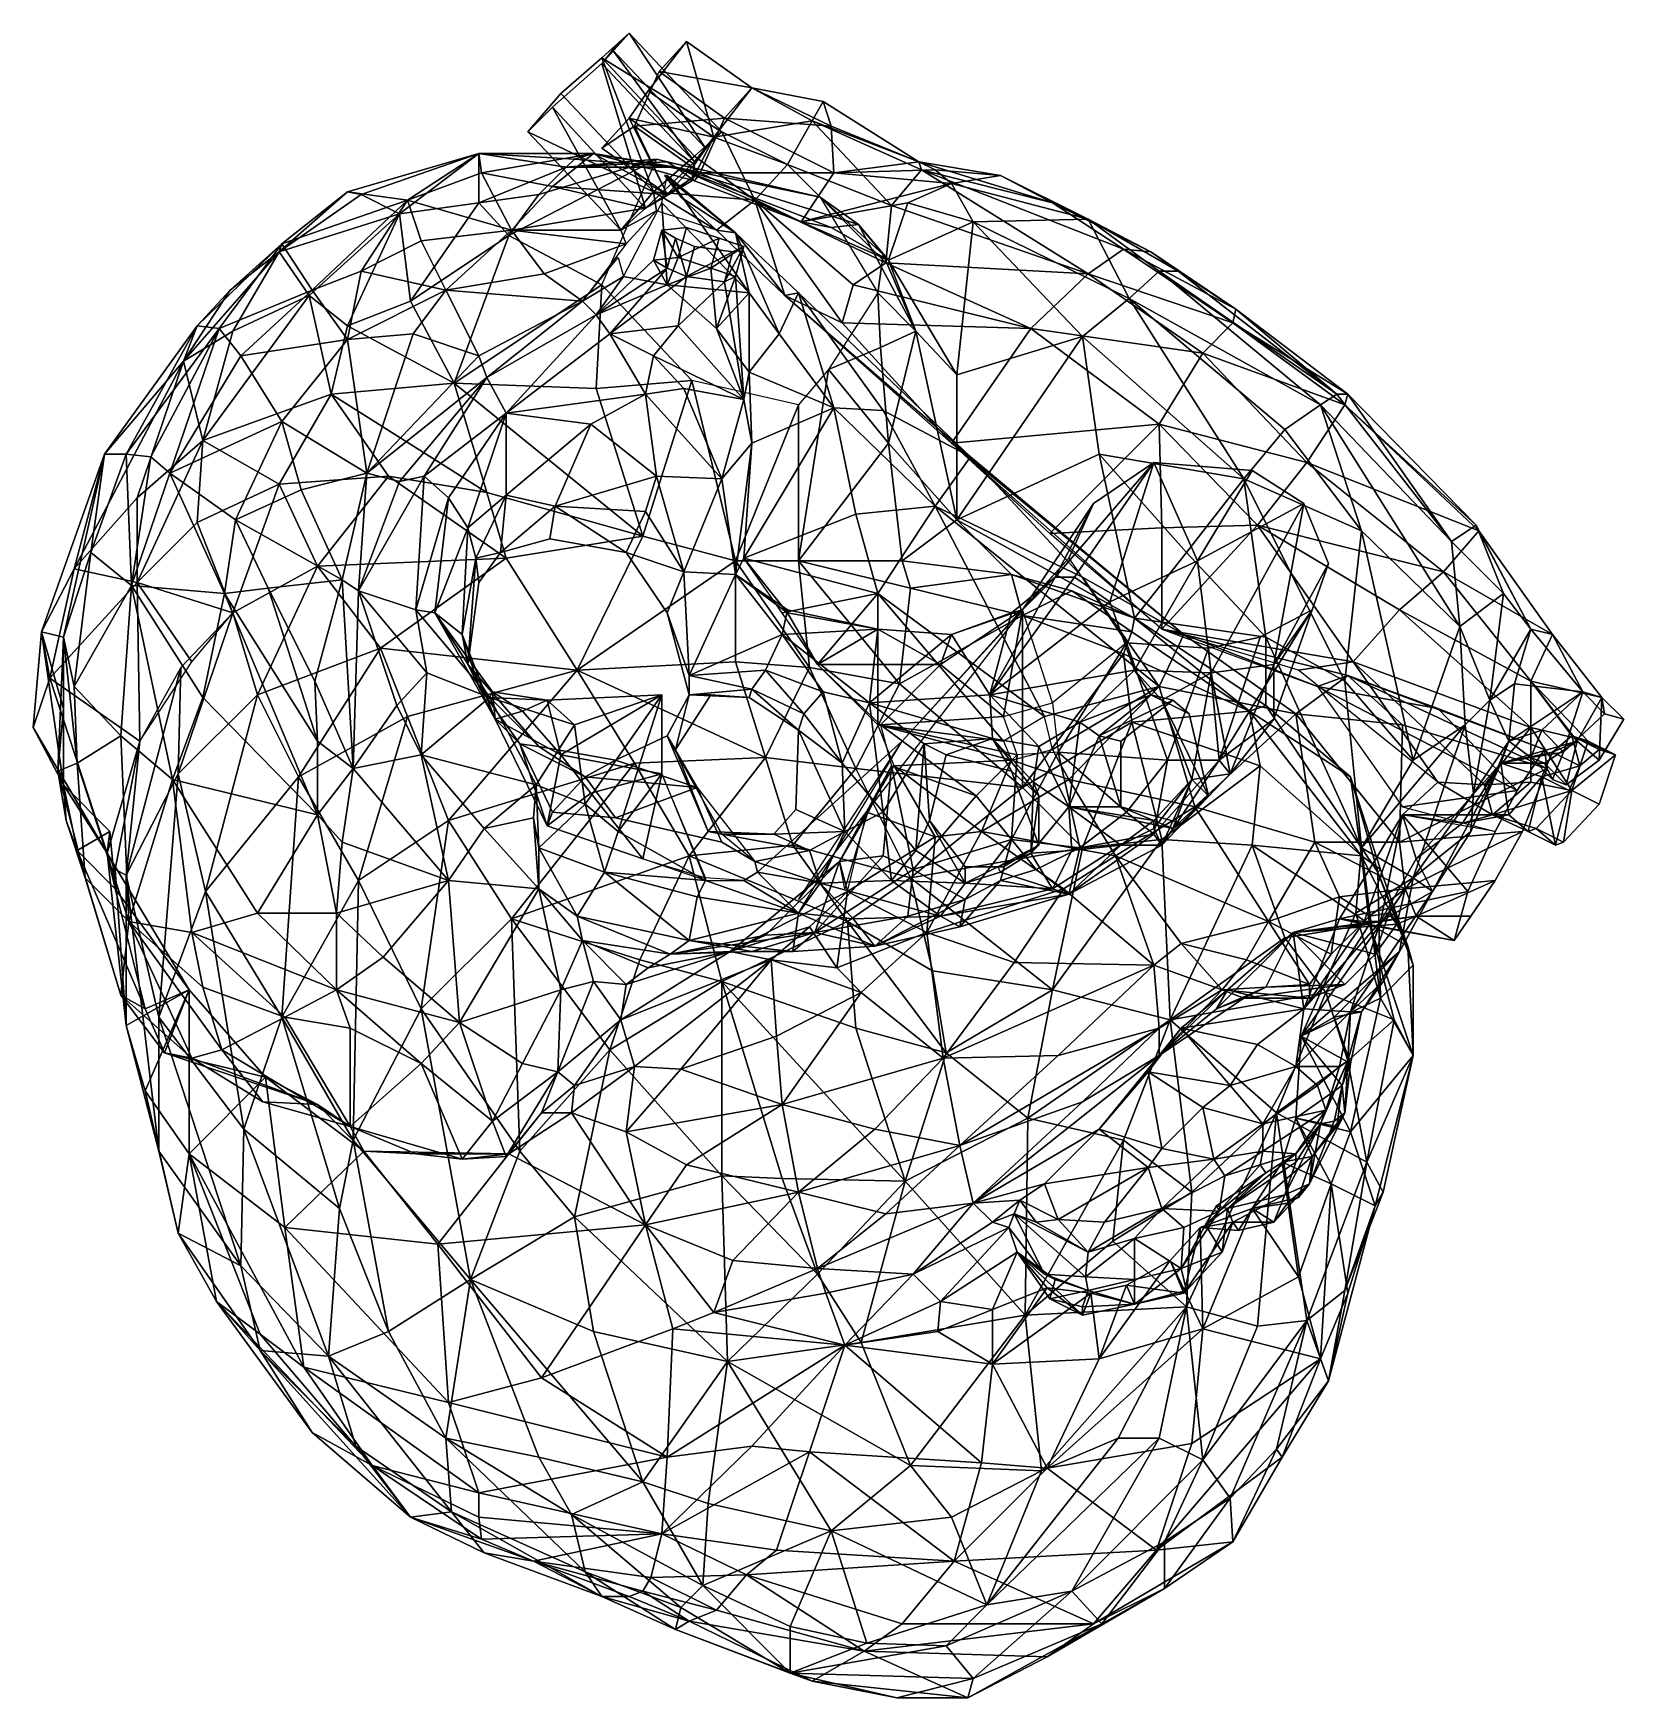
# Model space of a CAD drawing. Extents: x -2.49 to 3.33, y -0.33 to 5.76.
import ezdxf

# ---------------------------------------------------------------- set-up
doc = ezdxf.new("R2010")
doc.units = 0

msp = doc.modelspace()

# ---------------------------------------------------------------- linework, layer by layer
at = {"layer": '0----'}
for points in [[(-0.68, 5.4, 2.46), (-0.59, 5.49, 2.23), (-0.41, 5.65, 2.26), (-0.31, 5.76, 2.5), (-0.41, 5.67, 2.75), (-0.56, 5.54, 2.8), (-0.68, 5.4, 2.46)], [(-0.41, 5.34, 2.02), (-0.29, 5.42, 1.7), (-0.2, 5.62, 1.76), (-0.1, 5.73, 1.97), (-0.24, 5.55, 2.23), (-0.31, 5.45, 2.18), (-0.41, 5.34, 2.02)], [(0.07, 4.96, 3.9), (-0.07, 4.98, 3.96), (-0.14, 5.01, 3.92), (-0.19, 5.04, 3.85), (-0.1, 5.05, 3.72), (0.02, 5.01, 3.74), (0.11, 4.98, 3.78), (0.07, 4.96, 3.9)], [(2.19, 3.65, 3.91), (2.25, 3.82, 4.1), (2.16, 4.04, 4.3), (1.97, 4.16, 4.36), (1.61, 4.19, 4.27), (1.61, 4.19, 4.27), (1.61, 4.19, 4.27), (1.39, 4.04, 4.06), (1.3, 3.84, 3.84), (1.51, 3.53, 3.57), (1.81, 3.51, 3.64), (2, 3.55, 3.75), (2.19, 3.65, 3.91)], [(-0.17, 3.64, 5.59), (-0.09, 3.34, 5.58), (-0.17, 3.19, 5.59), (-0.36, 3.1, 5.53), (-0.64, 3.15, 5.55), (-0.9, 3.45, 5.51), (-0.86, 3.75, 5.56), (-0.78, 3.86, 5.56), (-0.6, 3.91, 5.58), (-0.32, 3.86, 5.58), (-0.17, 3.64, 5.59)], [(0.22, 2.83, 5.73), (-0.02, 2.84, 5.69), (-0.14, 3.14, 5.69), (-0.01, 3.34, 5.74), (0.13, 3.33, 5.77), (0.31, 3.21, 5.79), (0.3, 2.92, 5.76), (0.22, 2.83, 5.73)], [(1.71, 2.87, 5.58), (1.49, 2.93, 5.68), (1.49, 3.17, 5.69), (1.68, 3.32, 5.6), (1.74, 3.27, 5.57), (1.81, 2.97, 5.53), (1.71, 2.87, 5.58)], [(3.07, 3.03, 1.5), (3.12, 3.01, 1.64), (3.24, 3.1, 1.71), (3.33, 3.25, 1.6), (3.26, 3.27, 1.44), (3.11, 3.13, 1.39), (3.07, 3.03, 1.5)], [(1.19, 2.79, 5.62), (1.06, 2.71, 5.61), (0.92, 2.71, 5.62), (0.79, 2.88, 5.66), (0.85, 3.12, 5.69), (1.09, 3.06, 5.67), (1.19, 2.79, 5.62)], [(2.86, 2.84, 2.27), (2.76, 2.62, 2.42), (2.71, 2.44, 2.73), (2.77, 2.53, 2.92), (2.86, 2.66, 3.01), (2.96, 2.84, 3), (3.05, 3.07, 2.82), (3.04, 3.14, 2.59), (2.94, 2.99, 2.31), (2.86, 2.84, 2.27)], [(3.11, 2.8, 1.97), (3.24, 2.94, 2.07), (3.3, 3.12, 1.98), (3.24, 3.14, 1.81), (3.17, 3.08, 1.74), (3.13, 2.99, 1.74), (3.08, 2.79, 1.9), (3.11, 2.8, 1.97)], [(-0.61, 2.86, 4.78), (-0.59, 2.91, 4.97), (-0.36, 2.89, 5.11), (0.03, 2.8, 5.08), (0.15, 2.73, 4.95), (0.16, 2.69, 4.77), (0.11, 2.66, 4.61), (-0.03, 2.67, 4.52), (-0.03, 2.66, 4.52), (-0.26, 2.74, 4.61), (-0.61, 2.86, 4.78)], [(2.18, 2.28, 3.19), (2.26, 2.39, 3.23), (2.4, 2.53, 3.19), (2.47, 2.54, 3.09), (2.42, 2.39, 2.94), (2.31, 2.28, 2.95), (2.18, 2.23, 3.09), (2.18, 2.28, 3.19)]]:
    msp.add_polyline3d(points, dxfattribs=at)
for points in [[(-0.31, 5.76, 2.5), (0.03, 5.4, 2.51), (-0.41, 5.67, 2.75)], [(-0.37, 5.7, 2.27), (-0.03, 5.34, 2.28), (-0.31, 5.76, 2.5)], [(0.03, 5.4, 2.51), (-0.31, 5.76, 2.5), (-0.03, 5.34, 2.28)], [(0, 5.38, 2.23), (-0.24, 5.55, 2.23), (-0.1, 5.73, 1.97)], [(0.14, 5.56, 1.97), (-0.1, 5.73, 1.97), (-0.2, 5.62, 1.76)], [(0.14, 5.56, 1.97), (0, 5.38, 2.23), (-0.1, 5.73, 1.97)], [(-0.22, 5.18, 2.81), (-0.56, 5.54, 2.8), (-0.41, 5.67, 2.75)], [(-0.37, 5.7, 2.27), (-0.41, 5.65, 2.26), (-0.07, 5.29, 2.27)], [(-0.07, 5.31, 2.76), (-0.41, 5.67, 2.75), (0.03, 5.4, 2.51)], [(-0.07, 5.31, 2.76), (-0.22, 5.18, 2.81), (-0.41, 5.67, 2.75)], [(-0.03, 5.34, 2.28), (-0.37, 5.7, 2.27), (-0.07, 5.29, 2.27)], [(-0.41, 5.65, 2.26), (-0.59, 5.49, 2.23), (-0.25, 5.12, 2.22)], [(-0.07, 5.29, 2.27), (-0.41, 5.65, 2.26), (-0.25, 5.12, 2.22)], [(-0.2, 5.62, 1.76), (-0.29, 5.42, 1.7), (0.04, 5.45, 1.76)], [(0.04, 5.45, 1.76), (0.14, 5.56, 1.97), (-0.2, 5.62, 1.76)], [(-0.24, 5.55, 2.23), (0, 5.38, 2.23), (-0.31, 5.45, 2.18)], [(0, 5.38, 2.23), (0.14, 5.56, 1.97), (0.36, 5.44, 2.1)], [(0.14, 5.56, 1.97), (0.04, 5.45, 1.76), (0.43, 5.42, 1.71)], [(0.36, 5.44, 2.1), (0.14, 5.56, 1.97), (0.4, 5.51, 1.89)], [(0.4, 5.51, 1.89), (0.14, 5.56, 1.97), (0.43, 5.42, 1.71)], [(-0.56, 5.54, 2.8), (-0.22, 5.18, 2.81), (-0.68, 5.4, 2.46)], [(-0.68, 5.4, 2.46), (-0.34, 5.04, 2.47), (-0.59, 5.49, 2.23)], [(-0.34, 5.04, 2.47), (-0.25, 5.12, 2.22), (-0.59, 5.49, 2.23)], [(0.4, 5.51, 1.89), (0.75, 5.29, 1.83), (0.36, 5.44, 2.1)], [(0.4, 5.51, 1.89), (0.43, 5.42, 1.71), (0.75, 5.29, 1.83)], [(-0.17, 5.17, 2.02), (-0.41, 5.34, 2.02), (-0.31, 5.45, 2.18)], [(-0.07, 5.28, 2.18), (-0.17, 5.17, 2.02), (-0.31, 5.45, 2.18)], [(0, 5.38, 2.23), (-0.07, 5.28, 2.18), (-0.31, 5.45, 2.18)], [(-0.05, 5.25, 1.7), (0.04, 5.45, 1.76), (-0.29, 5.42, 1.7)], [(0.44, 5.25, 1.51), (0.04, 5.45, 1.76), (-0.05, 5.25, 1.7)], [(0.36, 5.44, 2.1), (0.27, 5.28, 2.24), (0, 5.38, 2.23)], [(0.43, 5.42, 1.71), (0.04, 5.45, 1.76), (0.44, 5.25, 1.51)], [(0.27, 5.28, 2.24), (0.36, 5.44, 2.1), (0.65, 5.13, 2.24)], [(0.65, 5.13, 2.24), (0.36, 5.44, 2.1), (0.76, 5.26, 1.99)], [(0.36, 5.44, 2.1), (0.75, 5.29, 1.83), (0.76, 5.26, 1.99)], [(-0.34, 5.04, 2.47), (-0.68, 5.4, 2.46), (-0.22, 5.18, 2.81)], [(-0.29, 5.42, 1.7), (-0.41, 5.34, 2.02), (-0.17, 5.17, 2.02)], [(-0.05, 5.25, 1.7), (-0.29, 5.42, 1.7), (-0.17, 5.17, 2.02)], [(-0.08, 5.22, 2.18), (-0.07, 5.28, 2.18), (0, 5.38, 2.23)], [(-0.07, 5.29, 2.27), (-0.08, 5.22, 2.18), (0, 5.38, 2.23)], [(0.15, 5.15, 2.76), (-0.07, 5.31, 2.76), (0.03, 5.4, 2.51)], [(-0.03, 5.34, 2.28), (-0.07, 5.29, 2.27), (0, 5.38, 2.23)], [(0, 5.38, 2.23), (0.03, 5.4, 2.51), (-0.03, 5.34, 2.28)], [(0, 5.38, 2.23), (0.27, 5.28, 2.45), (0.03, 5.4, 2.51)], [(0.27, 5.28, 2.24), (0.27, 5.28, 2.45), (0, 5.38, 2.23)], [(0.03, 5.4, 2.51), (0.27, 5.28, 2.45), (0.15, 5.15, 2.76)], [(0.43, 5.42, 1.71), (0.44, 5.25, 1.51), (0.75, 5.29, 1.83)], [(-1.34, 5.18, 1.91), (-0.86, 5.32, 1.49), (-1.12, 5.15, 2.39)], [(-0.86, 5.32, 1.49), (-1.34, 5.18, 1.91), (-1.29, 5.17, 1.47)], [(-1.29, 5.17, 1.47), (-1.15, 5.1, 0.93), (-0.86, 5.32, 1.49)], [(-0.86, 5.32, 1.49), (-1.15, 5.1, 0.93), (-0.86, 5.14, 0.7)], [(-0.85, 5.25, 2.13), (-1.12, 5.15, 2.39), (-0.86, 5.32, 1.49)], [(-0.85, 5.25, 2.13), (-0.86, 5.32, 1.49), (-0.44, 5.32, 1.46)], [(-0.51, 5.3, 1.23), (-0.86, 5.32, 1.49), (-0.54, 5.27, 0.85)], [(-0.86, 5.32, 1.49), (-0.51, 5.3, 1.23), (-0.44, 5.32, 1.46)], [(-0.86, 5.14, 0.7), (-0.54, 5.27, 0.85), (-0.86, 5.32, 1.49)], [(-0.59, 5.2, 2.16), (-0.85, 5.25, 2.13), (-0.44, 5.32, 1.46)], [(-0.21, 5.3, 0.19), (-0.64, 5.17, 0.5), (-0.75, 5.02, 0.27)], [(-0.75, 5.02, 0.27), (-0.41, 4.84, -0.19), (-0.21, 5.3, 0.19)], [(-0.54, 5.27, 0.85), (-0.64, 5.17, 0.5), (-0.21, 5.3, 0.19)], [(-0.59, 5.2, 2.16), (-0.44, 5.32, 1.46), (-0.17, 5.17, 2.02)], [(-0.54, 5.27, 0.85), (-0.21, 5.3, 0.19), (-0.17, 5.29, 0.58)], [(-0.54, 5.27, 0.85), (-0.14, 5.27, 1.02), (-0.51, 5.3, 1.23)], [(-0.51, 5.3, 1.23), (-0.14, 5.27, 1.02), (-0.44, 5.32, 1.46)], [(-0.44, 5.32, 1.46), (-0.14, 5.27, 1.02), (-0.07, 5.22, 1.42)], [(-0.07, 5.22, 1.42), (-0.05, 5.25, 1.7), (-0.44, 5.32, 1.46)], [(-0.44, 5.32, 1.46), (-0.05, 5.25, 1.7), (-0.17, 5.17, 2.02)], [(-0.22, 5.18, 2.81), (-0.07, 5.31, 2.76), (0.15, 5.15, 2.76)], [(-0.17, 5.29, 0.58), (-0.21, 5.3, 0.19), (0.39, 5.16, 0.15)], [(-0.74, 5.04, 2.57), (-1.12, 5.15, 2.39), (-0.85, 5.25, 2.13)], [(-0.64, 5.17, 0.5), (-0.54, 5.27, 0.85), (-0.86, 5.14, 0.7)], [(-0.74, 5.04, 2.57), (-0.85, 5.25, 2.13), (-0.59, 5.2, 2.16)], [(-0.17, 5.29, 0.58), (-0.14, 5.27, 1.02), (-0.54, 5.27, 0.85)], [(-0.25, 5.12, 2.22), (-0.08, 5.22, 2.18), (-0.07, 5.29, 2.27)], [(0.13, 4.81, 3.38), (-0.19, 5.14, 3.42), (-0.17, 5.24, 3.26)], [(-0.17, 5.24, 3.26), (-0.18, 5.24, 3.1), (0.08, 5.03, 3.06)], [(-0.18, 5.24, 3.1), (-0.12, 5.16, 2.85), (0.08, 5.03, 3.06)], [(-0.14, 5.27, 1.02), (-0.17, 5.29, 0.58), (0.39, 5.16, 0.15)], [(-0.08, 5.22, 2.18), (-0.17, 5.17, 2.02), (-0.07, 5.28, 2.18)], [(-0.17, 5.24, 3.26), (0.08, 5.03, 3.06), (0.13, 4.81, 3.38)], [(0.32, 5.07, 1.39), (-0.07, 5.22, 1.42), (-0.14, 5.27, 1.02)], [(-0.14, 5.27, 1.02), (0.43, 5.05, 0.94), (0.32, 5.07, 1.39)], [(0.43, 5.05, 0.94), (-0.14, 5.27, 1.02), (0.53, 5.06, 0.55)], [(0.53, 5.06, 0.55), (-0.14, 5.27, 1.02), (0.39, 5.16, 0.15)], [(-0.05, 5.25, 1.7), (-0.07, 5.22, 1.42), (0.32, 5.07, 1.39)], [(-0.05, 5.25, 1.7), (0.32, 5.07, 1.39), (0.44, 5.25, 1.51)], [(0.15, 5.15, 2.76), (0.27, 5.28, 2.45), (0.63, 4.92, 2.51)], [(0.63, 4.92, 2.51), (0.27, 5.28, 2.45), (0.65, 5.13, 2.24)], [(0.65, 5.13, 2.24), (0.27, 5.28, 2.45), (0.27, 5.28, 2.24)], [(0.87, 5.21, 1.39), (0.44, 5.25, 1.51), (0.32, 5.07, 1.39)], [(0.75, 5.29, 1.83), (0.44, 5.25, 1.51), (0.81, 5.26, 1.59)], [(0.81, 5.26, 1.59), (0.44, 5.25, 1.51), (0.87, 5.21, 1.39)], [(1.37, 4.88, 2.34), (0.65, 5.13, 2.24), (0.76, 5.26, 1.99)], [(0.76, 5.26, 1.99), (0.75, 5.29, 1.83), (1.24, 5.14, 1.92)], [(1.24, 5.14, 1.92), (0.75, 5.29, 1.83), (1.05, 5.24, 1.67)], [(0.81, 5.26, 1.59), (1.05, 5.24, 1.67), (0.75, 5.29, 1.83)], [(0.76, 5.26, 1.99), (1.5, 4.97, 2.07), (1.37, 4.88, 2.34)], [(1.5, 4.97, 2.07), (0.76, 5.26, 1.99), (1.24, 5.14, 1.92)], [(0.81, 5.26, 1.59), (0.87, 5.21, 1.39), (1.05, 5.24, 1.67)], [(1.05, 5.24, 1.67), (0.87, 5.21, 1.39), (1.37, 5.08, 1.34)], [(1.05, 5.24, 1.67), (1.37, 5.08, 1.34), (1.6, 4.96, 1.8)], [(1.6, 4.96, 1.8), (1.24, 5.14, 1.92), (1.05, 5.24, 1.67)], [(-1.29, 5.17, 1.47), (-1.34, 5.18, 1.91), (-1.59, 4.96, 1.4)], [(-1.34, 5.18, 1.91), (-1.58, 4.99, 2.16), (-1.59, 4.96, 1.4)], [(-1.12, 5.15, 2.39), (-1.58, 4.99, 2.16), (-1.34, 5.18, 1.91)], [(-0.25, 5.12, 2.22), (-0.74, 5.04, 2.57), (-0.59, 5.2, 2.16)], [(-0.17, 5.17, 2.02), (-0.25, 5.12, 2.22), (-0.59, 5.2, 2.16)], [(-0.21, 5.11, 2.82), (-0.34, 5.04, 2.47), (-0.22, 5.18, 2.81)], [(-0.25, 5.12, 2.22), (-0.17, 5.17, 2.02), (-0.08, 5.22, 2.18)], [(0.15, 5.15, 2.76), (0.01, 5.04, 2.85), (-0.22, 5.18, 2.81)], [(0.01, 5.04, 2.85), (-0.21, 5.11, 2.82), (-0.22, 5.18, 2.81)], [(0.32, 5.07, 1.39), (0.71, 5.14, 1.2), (0.87, 5.21, 1.39)], [(0.87, 5.21, 1.39), (0.71, 5.14, 1.2), (0.95, 5.07, 1.02)], [(0.87, 5.21, 1.39), (0.71, 5.14, 1.2), (0.95, 5.07, 1.02)], [(1.37, 5.08, 1.34), (0.87, 5.21, 1.39), (0.95, 5.07, 1.02)], [(-1.59, 4.96, 1.4), (-1.15, 5.1, 0.93), (-1.29, 5.17, 1.47)], [(-1.47, 4.82, 2.7), (-1.58, 4.99, 2.16), (-1.12, 5.15, 2.39)], [(-1.29, 4.89, 2.9), (-1.47, 4.82, 2.7), (-1.12, 5.15, 2.39)], [(-1.12, 5.15, 2.39), (-1.07, 5, 2.77), (-1.29, 4.89, 2.9)], [(-0.86, 5.14, 0.7), (-1.15, 5.1, 0.93), (-1.11, 4.78, 0.4)], [(-1.07, 5, 2.77), (-1.12, 5.15, 2.39), (-0.74, 5.04, 2.57)], [(-1.11, 4.78, 0.4), (-0.75, 5.02, 0.27), (-0.86, 5.14, 0.7)], [(-0.86, 5.14, 0.7), (-0.75, 5.02, 0.27), (-0.64, 5.17, 0.5)], [(-0.34, 5.04, 2.47), (-0.74, 5.04, 2.57), (-0.25, 5.12, 2.22)], [(-0.19, 5.14, 3.42), (-0.17, 4.84, 3.51), (-0.33, 4.87, 3.48)], [(-0.17, 4.84, 3.51), (-0.19, 5.14, 3.42), (0.13, 4.81, 3.38)], [(0.08, 5.03, 3.06), (-0.12, 5.16, 2.85), (0.01, 5.04, 2.85)], [(0.26, 4.8, 2.81), (0.01, 5.04, 2.85), (0.15, 5.15, 2.76)], [(0.63, 4.92, 2.51), (0.51, 4.84, 2.68), (0.15, 5.15, 2.76)], [(0.15, 5.15, 2.76), (0.51, 4.84, 2.68), (0.47, 4.7, 2.75)], [(0.47, 4.7, 2.75), (0.26, 4.8, 2.81), (0.15, 5.15, 2.76)], [(0.32, 5.07, 1.39), (0.64, 4.93, 0.93), (0.71, 5.14, 1.2)], [(0.39, 5.16, 0.15), (0.62, 4.95, 0.18), (0.53, 5.06, 0.55)], [(0.39, 5.16, 0.15), (0.6, 4.81, -0.13), (0.62, 4.95, 0.18)], [(0.63, 4.92, 2.51), (0.65, 5.13, 2.24), (1.37, 4.88, 2.34)], [(0.95, 5.07, 1.02), (0.71, 5.14, 1.2), (0.64, 4.93, 0.93)], [(1.24, 5.14, 1.92), (1.6, 4.96, 1.8), (1.5, 4.97, 2.07)], [(-1.48, 4.8, 0.7), (-1.15, 5.1, 0.93), (-1.59, 4.96, 1.4)], [(-1.34, 4.69, 0.45), (-1.15, 5.1, 0.93), (-1.48, 4.8, 0.7)], [(-1.11, 4.78, 0.4), (-1.15, 5.1, 0.93), (-1.34, 4.69, 0.45)], [(-0.32, 4.99, 2.76), (-0.34, 5.04, 2.47), (-0.21, 5.11, 2.82)], [(0.32, 5.07, 1.39), (0.43, 5.05, 0.94), (0.64, 4.93, 0.93)], [(0.64, 4.93, 0.93), (0.43, 5.05, 0.94), (0.53, 5.06, 0.55)], [(0.53, 5.06, 0.55), (0.74, 4.67, 0.27), (0.64, 4.93, 0.93)], [(0.53, 5.06, 0.55), (0.62, 4.95, 0.18), (0.74, 4.67, 0.27)], [(0.64, 4.93, 0.93), (0.89, 4.51, 0.58), (0.95, 5.07, 1.02)], [(1.35, 4.65, 0.57), (0.95, 5.07, 1.02), (0.89, 4.51, 0.58)], [(1.37, 5.08, 1.34), (0.95, 5.07, 1.02), (1.52, 4.79, 0.74)], [(1.52, 4.79, 0.74), (0.95, 5.07, 1.02), (1.35, 4.65, 0.57)], [(1.6, 4.96, 1.8), (1.37, 5.08, 1.34), (1.7, 4.89, 1.3)], [(1.37, 5.08, 1.34), (1.52, 4.79, 0.74), (1.63, 4.89, 1.02)], [(1.7, 4.89, 1.3), (1.37, 5.08, 1.34), (1.63, 4.89, 1.02)], [(-0.98, 4.82, 3.09), (-1.29, 4.89, 2.9), (-1.07, 5, 2.77)], [(-0.95, 4.48, 0.11), (-0.75, 5.02, 0.27), (-1.11, 4.78, 0.4)], [(-0.74, 5.04, 2.57), (-0.98, 4.82, 3.09), (-1.07, 5, 2.77)], [(-0.62, 4.88, 2.95), (-0.98, 4.82, 3.09), (-0.74, 5.04, 2.57)], [(-0.75, 5.02, 0.27), (-0.95, 4.48, 0.11), (-0.41, 4.84, -0.19)], [(-0.34, 5.04, 2.47), (-0.32, 4.99, 2.76), (-0.74, 5.04, 2.57)], [(-0.32, 4.99, 2.76), (-0.62, 4.88, 2.95), (-0.74, 5.04, 2.57)], [(-0.19, 5.04, 3.85), (-0.17, 4.9, 3.9), (-0.22, 4.93, 3.83)], [(-0.22, 4.93, 3.83), (-0.13, 4.94, 3.7), (-0.19, 5.04, 3.85)], [(-0.13, 4.94, 3.7), (-0.1, 5.05, 3.72), (-0.19, 5.04, 3.85)], [(-0.14, 5.01, 3.92), (-0.17, 4.9, 3.9), (-0.19, 5.04, 3.85)], [(-0.17, 4.9, 3.9), (-0.14, 5.01, 3.92), (-0.1, 4.87, 3.94)], [(-0.1, 4.87, 3.94), (-0.14, 5.01, 3.92), (-0.07, 4.98, 3.96)], [(-0.1, 5.05, 3.72), (-0.13, 4.94, 3.7), (0.02, 5.01, 3.74)], [(-0.13, 4.94, 3.7), (-0.01, 4.9, 3.72), (0.02, 5.01, 3.74)], [(0.02, 5.01, 3.74), (-0.01, 4.9, 3.72), (0.11, 4.98, 3.78)], [(0.08, 5.03, 3.06), (0.01, 5.04, 2.85), (0.26, 4.8, 2.81)], [(0.08, 5.03, 3.06), (0.24, 4.66, 3.35), (0.13, 4.81, 3.38)], [(0.26, 4.8, 2.81), (0.31, 4.81, 3.01), (0.08, 5.03, 3.06)], [(0.24, 4.66, 3.35), (0.08, 5.03, 3.06), (0.31, 4.81, 3.01)], [(-1.77, 4.82, 1.65), (-1.94, 4.56, 1.19), (-1.59, 4.96, 1.4)], [(-1.59, 4.96, 1.4), (-1.94, 4.56, 1.19), (-1.76, 4.67, 0.92)], [(-1.81, 4.68, 2.35), (-1.89, 4.69, 1.9), (-1.58, 4.99, 2.16)], [(-1.58, 4.99, 2.16), (-1.89, 4.69, 1.9), (-1.77, 4.82, 1.65)], [(-1.47, 4.82, 2.7), (-1.81, 4.68, 2.35), (-1.58, 4.99, 2.16)], [(-1.59, 4.96, 1.4), (-1.58, 4.99, 2.16), (-1.77, 4.82, 1.65)], [(-1.76, 4.67, 0.92), (-1.48, 4.8, 0.7), (-1.59, 4.96, 1.4)], [(-0.62, 4.88, 2.95), (-0.32, 4.99, 2.76), (-0.48, 4.78, 3.41)], [(-0.33, 4.87, 3.48), (-0.48, 4.78, 3.41), (-0.35, 4.94, 3.49)], [(-0.17, 4.84, 3.51), (-0.13, 4.94, 3.7), (-0.22, 4.93, 3.83)], [(-0.13, 4.94, 3.7), (-0.17, 4.84, 3.51), (-0.01, 4.9, 3.72)], [(-0.1, 4.87, 3.94), (-0.07, 4.98, 3.96), (0.07, 4.96, 3.9)], [(0.04, 4.85, 3.88), (-0.1, 4.87, 3.94), (0.07, 4.96, 3.9)], [(-0.01, 4.9, 3.72), (0.08, 4.87, 3.76), (0.11, 4.98, 3.78)], [(0.08, 4.87, 3.76), (0.04, 4.85, 3.88), (0.11, 4.98, 3.78)], [(0.04, 4.85, 3.88), (0.07, 4.96, 3.9), (0.11, 4.98, 3.78)], [(0.74, 4.67, 0.27), (0.62, 4.95, 0.18), (0.6, 4.81, -0.13)], [(1.37, 4.88, 2.34), (1.5, 4.97, 2.07), (1.9, 4.7, 2)], [(1.5, 4.97, 2.07), (1.6, 4.96, 1.8), (1.91, 4.75, 1.77)], [(1.91, 4.75, 1.77), (1.9, 4.7, 2), (1.5, 4.97, 2.07)], [(1.7, 4.89, 1.3), (1.91, 4.75, 1.77), (1.6, 4.96, 1.8)], [(-1.34, 4.64, 3.17), (-1.47, 4.82, 2.7), (-1.29, 4.89, 2.9)], [(-1.34, 4.64, 3.17), (-1.29, 4.89, 2.9), (-0.98, 4.82, 3.09)], [(-0.48, 4.78, 3.41), (-0.98, 4.82, 3.09), (-0.62, 4.88, 2.95)], [(-0.22, 4.93, 3.83), (-0.43, 4.73, 3.76), (-0.17, 4.84, 3.51)], [(-0.22, 4.93, 3.83), (-0.17, 4.9, 3.9), (-0.43, 4.73, 3.76)], [(-0.43, 4.73, 3.76), (-0.17, 4.9, 3.9), (-0.38, 4.66, 3.91)], [(-0.1, 4.87, 3.94), (-0.38, 4.66, 3.91), (-0.17, 4.9, 3.9)], [(-0.17, 4.84, 3.51), (0.01, 4.68, 3.52), (-0.01, 4.9, 3.72)], [(0.08, 4.87, 3.76), (-0.01, 4.9, 3.72), (0.01, 4.68, 3.52)], [(1.16, 4.68, 2.6), (0.51, 4.84, 2.68), (0.63, 4.92, 2.51)], [(0.63, 4.92, 2.51), (1.37, 4.88, 2.34), (1.16, 4.68, 2.6)], [(0.64, 4.93, 0.93), (0.74, 4.67, 0.27), (0.89, 4.51, 0.58)], [(1.37, 4.88, 2.34), (1.79, 4.59, 2.31), (1.16, 4.68, 2.6)], [(1.9, 4.7, 2), (1.79, 4.59, 2.31), (1.37, 4.88, 2.34)], [(2.22, 4.4, 0.84), (1.63, 4.89, 1.02), (1.52, 4.79, 0.74)], [(1.7, 4.89, 1.3), (1.63, 4.89, 1.02), (2.28, 4.44, 1.2)], [(2.28, 4.44, 1.2), (1.63, 4.89, 1.02), (2.22, 4.4, 0.84)], [(2.28, 4.44, 1.2), (1.91, 4.75, 1.77), (1.7, 4.89, 1.3)], [(-1.89, 4.69, 1.9), (-1.94, 4.56, 1.19), (-1.77, 4.82, 1.65)], [(-1.81, 4.68, 2.35), (-1.47, 4.82, 2.7), (-1.73, 4.58, 2.67)], [(-1.73, 4.58, 2.67), (-1.47, 4.82, 2.7), (-1.34, 4.64, 3.17)], [(-0.98, 4.82, 3.09), (-1.1, 4.66, 3.33), (-1.34, 4.64, 3.17)], [(-0.86, 4.58, 3.53), (-1.1, 4.66, 3.33), (-0.98, 4.82, 3.09)], [(-0.48, 4.78, 3.41), (-0.86, 4.58, 3.53), (-0.98, 4.82, 3.09)], [(-0.95, 4.48, 0.11), (-0.43, 4.46, -0.26), (-0.41, 4.84, -0.19)], [(-0.43, 4.73, 3.76), (-0.48, 4.78, 3.41), (-0.33, 4.87, 3.48)], [(-0.33, 4.87, 3.48), (-0.17, 4.84, 3.51), (-0.43, 4.73, 3.76)], [(-0.43, 4.46, -0.26), (-0.08, 4.49, -0.43), (-0.41, 4.84, -0.19)], [(-0.38, 4.66, 3.91), (-0.1, 4.87, 3.94), (-0.13, 4.69, 3.92)], [(-0.17, 4.84, 3.51), (0.13, 4.81, 3.38), (0.01, 4.68, 3.52)], [(-0.1, 4.87, 3.94), (0.04, 4.85, 3.88), (-0.13, 4.69, 3.92)], [(-0.13, 4.69, 3.92), (0.04, 4.85, 3.88), (0.11, 4.42, 3.68)], [(0.01, 4.68, 3.52), (0.11, 4.42, 3.68), (0.08, 4.87, 3.76)], [(0.11, 4.42, 3.68), (0.04, 4.85, 3.88), (0.08, 4.87, 3.76)], [(0.47, 4.7, 2.75), (0.51, 4.84, 2.68), (1.16, 4.68, 2.6)], [(-1.76, 4.67, 0.92), (-1.87, 4.27, 0.42), (-1.48, 4.8, 0.7)], [(-1.48, 4.8, 0.7), (-1.87, 4.27, 0.42), (-1.4, 4.44, 0.15)], [(-1.48, 4.8, 0.7), (-1.4, 4.44, 0.15), (-1.34, 4.69, 0.45)], [(-1.34, 4.69, 0.45), (-0.95, 4.48, 0.11), (-1.11, 4.78, 0.4)], [(-0.86, 4.58, 3.53), (-0.48, 4.78, 3.41), (-0.83, 4.5, 3.74)], [(-0.48, 4.78, 3.41), (-0.43, 4.73, 3.76), (-0.83, 4.5, 3.74)], [(0.13, 4.52, 3.46), (0.01, 4.68, 3.52), (0.13, 4.81, 3.38)], [(0.24, 4.66, 3.35), (0.13, 4.52, 3.46), (0.13, 4.81, 3.38)], [(0.31, 4.81, 3.01), (0.44, 4.39, 3.3), (0.24, 4.66, 3.35)], [(0.94, 4.21, 2.93), (0.31, 4.81, 3.01), (0.26, 4.8, 2.81)], [(0.47, 4.7, 2.75), (0.87, 4.26, 2.71), (0.26, 4.8, 2.81)], [(0.26, 4.8, 2.81), (0.87, 4.26, 2.71), (0.94, 4.21, 2.93)], [(0.62, 4.38, 3.18), (0.31, 4.81, 3.01), (0.94, 4.21, 2.93)], [(0.44, 4.39, 3.3), (0.31, 4.81, 3.01), (0.62, 4.38, 3.18)], [(0.6, 4.81, -0.13), (0.42, 4.53, -0.37), (0.61, 4.61, -0.1)], [(0.6, 4.81, -0.13), (0.61, 4.61, -0.1), (0.74, 4.67, 0.27)], [(1.94, 4.13, 0.36), (1.52, 4.79, 0.74), (1.35, 4.65, 0.57)], [(1.52, 4.79, 0.74), (2.09, 4.31, 0.58), (2.22, 4.4, 0.84)], [(2.09, 4.31, 0.58), (1.52, 4.79, 0.74), (1.94, 4.13, 0.36)], [(-2.15, 4.22, 2.18), (-2.23, 4.22, 1.59), (-1.89, 4.69, 1.9)], [(-1.89, 4.69, 1.9), (-2.23, 4.22, 1.59), (-1.94, 4.56, 1.19)], [(-1.89, 4.69, 1.9), (-1.81, 4.68, 2.35), (-2.15, 4.22, 2.18)], [(-1.4, 4.44, 0.15), (-0.95, 4.48, 0.11), (-1.34, 4.69, 0.45)], [(-0.83, 4.5, 3.74), (-0.43, 4.73, 3.76), (-0.76, 4.37, 4.11)], [(-0.38, 4.66, 3.91), (-0.76, 4.37, 4.11), (-0.43, 4.73, 3.76)], [(-0.38, 4.66, 3.91), (-0.13, 4.69, 3.92), (-0.22, 4.58, 4)], [(-0.13, 4.69, 3.92), (0.11, 4.42, 3.68), (-0.22, 4.58, 4)], [(0.87, 4.26, 2.71), (0.47, 4.7, 2.75), (1.16, 4.68, 2.6)], [(1.79, 4.59, 2.31), (1.9, 4.7, 2), (2.31, 4.4, 1.93)], [(1.9, 4.7, 2), (1.91, 4.75, 1.77), (2.32, 4.44, 1.69)], [(1.9, 4.7, 2), (2.32, 4.44, 1.69), (2.31, 4.4, 1.93)], [(2.32, 4.44, 1.69), (1.91, 4.75, 1.77), (2.28, 4.44, 1.2)], [(-2.06, 4.21, 2.39), (-2.15, 4.22, 2.18), (-1.81, 4.68, 2.35)], [(-1.81, 4.68, 2.35), (-1.99, 4.15, 2.57), (-2.06, 4.21, 2.39)], [(-1.73, 4.58, 2.67), (-1.99, 4.15, 2.57), (-1.81, 4.68, 2.35)], [(-1.94, 4.56, 1.19), (-1.87, 4.27, 0.42), (-1.76, 4.67, 0.92)], [(-1.34, 4.64, 3.17), (-1.58, 4.34, 3.16), (-1.73, 4.58, 2.67)], [(-1.27, 4.15, 3.62), (-1.58, 4.34, 3.16), (-1.34, 4.64, 3.17)], [(-1.34, 4.64, 3.17), (-1.1, 4.66, 3.33), (-1.27, 4.15, 3.62)], [(-0.86, 4.58, 3.53), (-1.27, 4.15, 3.62), (-1.1, 4.66, 3.33)], [(-0.76, 4.37, 4.11), (-0.38, 4.66, 3.91), (-0.25, 4.44, 4.18)], [(-0.22, 4.58, 4), (-0.25, 4.44, 4.18), (-0.38, 4.66, 3.91)], [(0.13, 4.52, 3.46), (0.11, 4.42, 3.68), (0.01, 4.68, 3.52)], [(0.44, 4.39, 3.3), (0.13, 4.52, 3.46), (0.24, 4.66, 3.35)], [(0.74, 4.67, 0.27), (0.61, 4.61, -0.1), (0.64, 4.26, -0.01)], [(0.89, 3.98, 0.37), (0.74, 4.67, 0.27), (0.64, 4.26, -0.01)], [(0.89, 4.51, 0.58), (0.74, 4.67, 0.27), (0.89, 3.98, 0.37)], [(1.16, 4.68, 2.6), (1.63, 4.33, 2.57), (0.87, 4.26, 2.71)], [(0.89, 3.98, 0.37), (1.41, 4.22, 0.34), (1.35, 4.65, 0.57)], [(0.89, 4.51, 0.58), (0.89, 3.98, 0.37), (1.35, 4.65, 0.57)], [(1.79, 4.59, 2.31), (1.63, 4.33, 2.57), (1.16, 4.68, 2.6)], [(1.35, 4.65, 0.57), (1.41, 4.22, 0.34), (1.94, 4.13, 0.36)], [(-1.58, 4.34, 3.16), (-1.99, 4.15, 2.57), (-1.73, 4.58, 2.67)], [(-0.83, 4.5, 3.74), (-1.27, 4.15, 3.62), (-0.86, 4.58, 3.53)], [(-0.11, 4.46, 4.03), (-0.25, 4.44, 4.18), (-0.22, 4.58, 4)], [(-0.22, 4.58, 4), (0.11, 4.42, 3.68), (-0.11, 4.46, 4.03)], [(0.42, 4.53, -0.37), (0.64, 4.26, -0.01), (0.61, 4.61, -0.1)], [(2.17, 4.19, 2.24), (1.63, 4.33, 2.57), (1.79, 4.59, 2.31)], [(2.31, 4.4, 1.93), (2.17, 4.19, 2.24), (1.79, 4.59, 2.31)], [(-2.11, 4.06, 0.68), (-1.94, 4.56, 1.19), (-2.34, 3.8, 0.98)], [(-2.23, 4.22, 1.59), (-2.34, 3.8, 0.98), (-1.94, 4.56, 1.19)], [(-1.87, 4.27, 0.42), (-1.94, 4.56, 1.19), (-2.11, 4.06, 0.68)], [(0.11, 4.42, 3.68), (0.13, 4.52, 3.46), (0.14, 4.26, 3.43)], [(0.14, 4.26, 3.43), (0.13, 4.52, 3.46), (0.44, 4.39, 3.3)], [(0.42, 4.53, -0.37), (0.31, 4.4, -0.45), (0.31, 3.83, -0.16)], [(0.31, 3.83, -0.16), (0.64, 4.26, -0.01), (0.42, 4.53, -0.37)], [(-0.83, 4.08, -0.23), (-0.95, 4.48, 0.11), (-1.4, 4.44, 0.15)], [(-1.15, 4.12, 3.78), (-1.27, 4.15, 3.62), (-0.83, 4.5, 3.74)], [(-0.83, 4.5, 3.74), (-1.06, 4.14, 3.92), (-1.15, 4.12, 3.78)], [(-1.06, 4.14, 3.92), (-0.83, 4.5, 3.74), (-0.76, 4.37, 4.11)], [(-0.95, 4.48, 0.11), (-0.26, 3.92, -0.24), (-0.43, 4.46, -0.26)], [(-0.95, 4.48, 0.11), (-0.83, 4.08, -0.23), (-0.26, 3.92, -0.24)], [(-0.43, 4.46, -0.26), (-0.26, 3.92, -0.24), (-0.08, 4.49, -0.43)], [(-0.08, 4.49, -0.43), (-0.26, 3.92, -0.24), (0.08, 3.83, -0.26)], [(0.03, 4.13, 4.14), (-0.25, 4.44, 4.18), (-0.11, 4.46, 4.03)], [(-0.11, 4.46, 4.03), (0.11, 4.42, 3.68), (0.03, 4.13, 4.14)], [(0.08, 3.83, -0.26), (0.31, 4.4, -0.45), (-0.08, 4.49, -0.43)], [(-1.4, 4.44, 0.15), (-1.87, 4.27, 0.42), (-1.59, 4.11, -0.08)], [(-1.19, 4.14, -0.22), (-1.4, 4.44, 0.15), (-1.59, 4.11, -0.08)], [(-1.4, 4.44, 0.15), (-1.19, 4.14, -0.22), (-0.83, 4.08, -0.23)], [(-0.76, 4.37, 4.11), (-0.25, 4.44, 4.18), (-0.45, 4.33, 4.48)], [(-0.25, 4.44, 4.18), (-0.21, 4.14, 4.75), (-0.45, 4.33, 4.48)], [(0.03, 4.13, 4.14), (-0.21, 4.14, 4.75), (-0.25, 4.44, 4.18)], [(0.14, 4.26, 3.43), (0.03, 4.13, 4.14), (0.11, 4.42, 3.68)], [(0.31, 3.83, -0.16), (0.31, 4.4, -0.45), (0.08, 3.83, -0.26)], [(0.44, 4.39, 3.3), (0.11, 3.84, 3.42), (0.14, 4.26, 3.43)], [(0.52, 4, 3.37), (0.11, 3.84, 3.42), (0.44, 4.39, 3.3)], [(0.44, 4.39, 3.3), (0.62, 4.38, 3.18), (0.81, 4.03, 3.31)], [(0.81, 4.03, 3.31), (0.52, 4, 3.37), (0.44, 4.39, 3.3)], [(2.22, 4.4, 0.84), (2.09, 4.31, 0.58), (2.37, 3.94, 0.54)], [(2.17, 4.19, 2.24), (2.31, 4.4, 1.93), (2.8, 3.94, 1.8)], [(2.7, 3.9, 1.12), (2.28, 4.44, 1.2), (2.22, 4.4, 0.84)], [(2.73, 3.59, 0.84), (2.7, 3.9, 1.12), (2.22, 4.4, 0.84)], [(2.22, 4.4, 0.84), (2.37, 3.94, 0.54), (2.73, 3.59, 0.84)], [(2.32, 4.44, 1.69), (2.28, 4.44, 1.2), (2.7, 3.9, 1.12)], [(2.31, 4.4, 1.93), (2.32, 4.44, 1.69), (2.79, 3.96, 1.54)], [(2.8, 3.94, 1.8), (2.31, 4.4, 1.93), (2.79, 3.96, 1.54)], [(2.7, 3.9, 1.12), (2.79, 3.96, 1.54), (2.32, 4.44, 1.69)], [(-1.75, 3.98, 3.05), (-1.99, 4.15, 2.57), (-1.58, 4.34, 3.16)], [(-1.58, 4.34, 3.16), (-1.51, 4.09, 3.42), (-1.75, 3.98, 3.05)], [(-1.27, 4.15, 3.62), (-1.51, 4.09, 3.42), (-1.58, 4.34, 3.16)], [(-0.76, 4.37, 4.11), (-0.97, 4.06, 4.22), (-1.06, 4.14, 3.92)], [(-0.9, 3.95, 4.63), (-0.97, 4.06, 4.22), (-0.76, 4.37, 4.11)], [(-0.76, 4.37, 4.11), (-0.76, 4.07, 4.83), (-0.9, 3.95, 4.63)], [(-0.45, 4.33, 4.48), (-0.76, 4.07, 4.83), (-0.76, 4.37, 4.11)], [(-0.76, 4.07, 4.83), (-0.45, 4.33, 4.48), (-0.58, 4.03, 5.18)], [(-0.45, 4.33, 4.48), (-0.21, 4.14, 4.75), (-0.58, 4.03, 5.18)], [(0.81, 4.03, 3.31), (0.62, 4.38, 3.18), (0.94, 4.21, 2.93)], [(0.87, 4.26, 2.71), (1.63, 4.33, 2.57), (1.23, 3.93, 2.67)], [(1.23, 3.93, 2.67), (1.63, 4.33, 2.57), (1.64, 3.95, 2.62)], [(1.64, 3.95, 2.62), (1.63, 4.33, 2.57), (1.99, 3.96, 2.44)], [(1.99, 3.96, 2.44), (1.63, 4.33, 2.57), (2.17, 4.19, 2.24)], [(-1.89, 3.97, 0.16), (-1.87, 4.27, 0.42), (-2.11, 3.75, 0.41)], [(-2.11, 4.06, 0.68), (-2.11, 3.75, 0.41), (-1.87, 4.27, 0.42)], [(-1.59, 4.11, -0.08), (-1.87, 4.27, 0.42), (-1.89, 3.97, 0.16)], [(2.37, 3.94, 0.54), (2.09, 4.31, 0.58), (1.94, 4.13, 0.36)], [(-2.34, 3.8, 0.98), (-2.23, 4.22, 1.59), (-2.46, 3.57, 1.24)], [(-2.23, 4.22, 1.59), (-2.38, 3.55, 1.74), (-2.46, 3.57, 1.24)], [(-2.38, 3.55, 1.74), (-2.23, 4.22, 1.59), (-2.28, 3.86, 2.04)], [(-2.15, 4.22, 2.18), (-2.28, 3.86, 2.04), (-2.23, 4.22, 1.59)], [(-2.28, 3.86, 2.04), (-2.15, 4.22, 2.18), (-2.13, 3.74, 2.46)], [(-2.13, 3.74, 2.46), (-2.15, 4.22, 2.18), (-2.06, 4.21, 2.39)], [(-2.06, 4.21, 2.39), (-1.99, 4.15, 2.57), (-2.13, 3.74, 2.46)], [(0.14, 4.26, 3.43), (0.08, 3.78, 4.01), (0.03, 4.13, 4.14)], [(0.08, 3.78, 4.01), (0.14, 4.26, 3.43), (0.11, 3.84, 3.42)], [(0.69, 3.83, 0.15), (0.64, 4.26, -0.01), (0.31, 3.83, -0.16)], [(0.89, 3.98, 0.37), (0.64, 4.26, -0.01), (0.69, 3.83, 0.15)], [(0.94, 4.21, 2.93), (1.35, 3.77, 3.08), (0.81, 4.03, 3.31)], [(0.87, 4.26, 2.71), (1.64, 3.58, 2.57), (1.72, 3.56, 2.77)], [(1.72, 3.56, 2.77), (0.94, 4.21, 2.93), (0.87, 4.26, 2.71)], [(1.54, 3.62, 0.16), (1.41, 4.22, 0.34), (0.89, 3.98, 0.37)], [(1.35, 3.77, 3.08), (0.94, 4.21, 2.93), (1.72, 3.56, 2.77)], [(1.94, 4.13, 0.36), (1.41, 4.22, 0.34), (1.73, 3.86, 0.23)], [(1.73, 3.86, 0.23), (1.41, 4.22, 0.34), (1.54, 3.62, 0.16)], [(-2.13, 3.74, 2.46), (-1.99, 4.15, 2.57), (-1.79, 3.71, 2.97)], [(-1.79, 3.71, 2.97), (-1.99, 4.15, 2.57), (-1.75, 3.98, 3.05)], [(-1.36, 3.76, 3.62), (-1.51, 4.09, 3.42), (-1.27, 4.15, 3.62)], [(-1.27, 4.15, 3.62), (-1.3, 3.72, 3.75), (-1.36, 3.76, 3.62)], [(-1.36, 3.76, 3.62), (-1.27, 4.15, 3.62), (-1.3, 3.72, 3.75)], [(-1.15, 4.12, 3.78), (-1.3, 3.72, 3.75), (-1.27, 4.15, 3.62)], [(1.25, 3.77, 4.31), (1.39, 4.04, 4.06), (1.61, 4.19, 4.27)], [(1.61, 4.19, 4.27), (1.32, 3.77, 4.54), (1.25, 3.77, 4.31)], [(1.45, 3.68, 4.77), (1.32, 3.77, 4.54), (1.61, 4.19, 4.27)], [(1.45, 3.68, 4.77), (1.61, 4.19, 4.27), (1.77, 3.83, 4.69)], [(1.77, 3.83, 4.69), (1.61, 4.19, 4.27), (1.97, 4.16, 4.36)], [(1.97, 4.16, 4.36), (2.16, 4.04, 4.3), (1.77, 3.83, 4.69)], [(2.17, 4.19, 2.24), (2.67, 3.79, 2.1), (1.99, 3.96, 2.44)], [(2.8, 3.94, 1.8), (2.67, 3.79, 2.1), (2.17, 4.19, 2.24)], [(-1.76, 3.64, 0.04), (-1.59, 4.11, -0.08), (-1.89, 3.97, 0.16)], [(-1.76, 3.64, 0.04), (-1.45, 3.81, -0.29), (-1.59, 4.11, -0.08)], [(-1.75, 3.98, 3.05), (-1.51, 4.09, 3.42), (-1.36, 3.76, 3.62)], [(-1.19, 4.14, -0.22), (-1.59, 4.11, -0.08), (-1.45, 3.81, -0.29)], [(-1.45, 3.81, -0.29), (-0.76, 3.84, -0.31), (-1.19, 4.14, -0.22)], [(-1.06, 4.14, 3.92), (-1.3, 3.72, 3.75), (-1.15, 4.12, 3.78)], [(-1.3, 3.72, 3.75), (-1.06, 4.14, 3.92), (-1.09, 3.65, 4.09)], [(-0.76, 3.84, -0.31), (-0.83, 4.08, -0.23), (-1.19, 4.14, -0.22)], [(-1.09, 3.65, 4.09), (-1.06, 4.14, 3.92), (-0.97, 4.06, 4.22)], [(-0.58, 4.03, 5.18), (-0.21, 4.14, 4.75), (-0.25, 4.01, 5.05)], [(-0.25, 4.01, 5.05), (-0.21, 4.14, 4.75), (-0.11, 3.79, 4.89)], [(-0.11, 3.79, 4.89), (-0.21, 4.14, 4.75), (0.03, 4.13, 4.14)], [(0.03, 4.13, 4.14), (0.08, 3.78, 4.01), (-0.11, 3.79, 4.89)], [(1.73, 3.86, 0.23), (2.02, 3.55, 0.21), (1.94, 4.13, 0.36)], [(1.94, 4.13, 0.36), (2.02, 3.55, 0.21), (2.31, 3.39, 0.33)], [(1.94, 4.13, 0.36), (2.31, 3.39, 0.33), (2.37, 3.94, 0.54)], [(-2.34, 3.8, 0.98), (-2.11, 3.75, 0.41), (-2.11, 4.06, 0.68)], [(-0.97, 4.06, 4.22), (-1.02, 3.64, 4.43), (-1.09, 3.65, 4.09)], [(-0.9, 3.95, 4.63), (-1.02, 3.64, 4.43), (-0.97, 4.06, 4.22)], [(-0.87, 3.84, 5.16), (-0.9, 3.95, 4.63), (-0.76, 4.07, 4.83)], [(-0.76, 4.07, 4.83), (-0.78, 3.86, 5.56), (-0.87, 3.84, 5.16)], [(-0.26, 3.92, -0.24), (-0.83, 4.08, -0.23), (-0.76, 3.84, -0.31)], [(-0.58, 4.03, 5.18), (-0.78, 3.86, 5.56), (-0.76, 4.07, 4.83)], [(-0.6, 3.91, 5.58), (-0.78, 3.86, 5.56), (-0.58, 4.03, 5.18)], [(-0.58, 4.03, 5.18), (-0.32, 3.86, 5.58), (-0.6, 3.91, 5.58)], [(-0.25, 4.01, 5.05), (-0.32, 3.86, 5.58), (-0.58, 4.03, 5.18)], [(0.6, 3.71, 3.42), (0.52, 4, 3.37), (0.81, 4.03, 3.31)], [(0.6, 3.71, 3.42), (0.81, 4.03, 3.31), (1.21, 3.26, 3.49)], [(0.81, 4.03, 3.31), (1.35, 3.77, 3.08), (1.63, 3.37, 3.16)], [(1.21, 3.26, 3.49), (0.81, 4.03, 3.31), (1.63, 3.37, 3.16)], [(1.13, 3.65, 4.07), (1.3, 3.84, 3.84), (1.39, 4.04, 4.06)], [(1.13, 3.65, 4.07), (1.39, 4.04, 4.06), (1.25, 3.77, 4.31)], [(1.82, 3.42, 4.8), (1.77, 3.83, 4.69), (2.16, 4.04, 4.3)], [(2.16, 4.04, 4.3), (2.05, 3.45, 4.52), (1.82, 3.42, 4.8)], [(2.25, 3.82, 4.1), (2.05, 3.45, 4.52), (2.16, 4.04, 4.3)], [(-2.11, 3.75, 0.41), (-1.76, 3.64, 0.04), (-1.89, 3.97, 0.16)], [(-1.75, 3.98, 3.05), (-1.63, 3.73, 3.2), (-1.79, 3.71, 2.97)], [(-1.36, 3.76, 3.62), (-1.63, 3.73, 3.2), (-1.75, 3.98, 3.05)], [(-0.11, 3.79, 4.89), (-0.32, 3.86, 5.58), (-0.25, 4.01, 5.05)], [(0.6, 3.71, 3.42), (0.11, 3.84, 3.42), (0.52, 4, 3.37)], [(0.89, 3.98, 0.37), (0.69, 3.83, 0.15), (1.09, 3.78, 0.01)], [(1.09, 3.78, 0.01), (1.54, 3.62, 0.16), (0.89, 3.98, 0.37)], [(1.64, 3.58, 2.57), (1.99, 3.96, 2.44), (2.34, 3.46, 2.38)], [(1.99, 3.96, 2.44), (1.64, 3.58, 2.57), (1.64, 3.95, 2.62)], [(2.34, 3.46, 2.38), (1.99, 3.96, 2.44), (2.51, 3.65, 2.32)], [(2.51, 3.65, 2.32), (1.99, 3.96, 2.44), (2.67, 3.79, 2.1)], [(2.89, 3.71, 1.3), (2.79, 3.96, 1.54), (2.7, 3.9, 1.12)], [(2.99, 3.58, 1.39), (2.8, 3.94, 1.8), (2.79, 3.96, 1.54)], [(2.79, 3.96, 1.54), (2.89, 3.71, 1.3), (2.99, 3.58, 1.39)], [(-0.92, 3.56, 4.96), (-1.02, 3.64, 4.43), (-0.9, 3.95, 4.63)], [(-0.92, 3.56, 4.96), (-0.9, 3.95, 4.63), (-0.87, 3.84, 5.16)], [(-0.26, 3.92, -0.24), (-0.76, 3.84, -0.31), (-0.5, 3.43, -0.81)], [(-0.5, 3.43, -0.81), (0.08, 3.83, -0.26), (-0.26, 3.92, -0.24)], [(1.64, 3.95, 2.62), (1.64, 3.58, 2.57), (1.23, 3.93, 2.67)], [(2.31, 3.39, 0.33), (2.56, 3.1, 0.61), (2.37, 3.94, 0.54)], [(2.37, 3.94, 0.54), (2.56, 3.1, 0.61), (2.73, 3.59, 0.84)], [(3.07, 3.56, 1.68), (2.67, 3.79, 2.1), (2.8, 3.94, 1.8)], [(2.7, 3.9, 1.12), (2.73, 3.59, 0.84), (2.89, 3.71, 1.3)], [(3.07, 3.56, 1.68), (2.8, 3.94, 1.8), (2.99, 3.58, 1.39)], [(-2.28, 3.86, 2.04), (-2.34, 3.37, 2.02), (-2.38, 3.55, 1.74)], [(-2.13, 3.74, 2.46), (-2.34, 3.37, 2.02), (-2.28, 3.86, 2.04)], [(-1.22, 3.51, -0.65), (-0.76, 3.84, -0.31), (-1.45, 3.81, -0.29)], [(-0.5, 3.43, -0.81), (-0.76, 3.84, -0.31), (-1.22, 3.51, -0.65)], [(-0.87, 3.84, 5.16), (-0.9, 3.45, 5.51), (-0.92, 3.56, 4.96)], [(-0.86, 3.75, 5.56), (-0.9, 3.45, 5.51), (-0.87, 3.84, 5.16)], [(-0.87, 3.84, 5.16), (-0.78, 3.86, 5.56), (-0.86, 3.75, 5.56)], [(-0.17, 3.64, 5.59), (-0.32, 3.86, 5.58), (-0.11, 3.79, 4.89)], [(0.27, 3.64, 3.79), (0.08, 3.78, 4.01), (0.11, 3.84, 3.42)], [(0.25, 3.64, 3.44), (0.11, 3.84, 3.42), (0.6, 3.71, 3.42)], [(0.11, 3.84, 3.42), (0.38, 3.45, 3.46), (0.27, 3.64, 3.79)], [(1.13, 3.65, 4.07), (0.69, 3.17, 4.15), (1.3, 3.84, 3.84)], [(1.54, 3.62, 0.16), (2.02, 3.55, 0.21), (1.73, 3.86, 0.23)], [(-2.46, 3.57, 1.24), (-2.43, 3.4, 0.93), (-2.34, 3.8, 0.98)], [(-2.43, 3.4, 0.93), (-2.11, 3.75, 0.41), (-2.34, 3.8, 0.98)], [(-1.45, 3.81, -0.29), (-1.76, 3.64, 0.04), (-1.67, 3.34, -0.42)], [(-1.45, 3.81, -0.29), (-1.67, 3.34, -0.42), (-1.22, 3.51, -0.65)], [(0.08, 3.46, -0.61), (0.08, 3.83, -0.26), (-0.5, 3.43, -0.81)], [(-0.11, 3.79, 4.89), (-0.09, 3.41, 4.91), (-0.17, 3.64, 5.59)], [(-0.11, 3.79, 4.89), (0.08, 3.78, 4.01), (-0.09, 3.41, 4.91)], [(-0.09, 3.41, 4.91), (0.08, 3.78, 4.01), (0.25, 3.56, 4.46)], [(0.08, 3.83, -0.26), (0.08, 3.46, -0.61), (0.35, 3.44, -0.48)], [(0.35, 3.44, -0.48), (0.31, 3.83, -0.16), (0.08, 3.83, -0.26)], [(0.25, 3.56, 4.46), (0.08, 3.78, 4.01), (0.27, 3.65, 4.09)], [(0.27, 3.65, 4.09), (0.08, 3.78, 4.01), (0.27, 3.64, 3.79)], [(0.31, 3.83, -0.16), (0.35, 3.44, -0.48), (0.68, 3.38, -0.49)], [(0.31, 3.83, -0.16), (0.68, 3.38, -0.49), (0.72, 3.73, -0.16)], [(0.72, 3.73, -0.16), (0.69, 3.83, 0.15), (0.31, 3.83, -0.16)], [(1.09, 3.78, 0.01), (0.69, 3.83, 0.15), (0.72, 3.73, -0.16)], [(1.09, 3.78, 0.01), (0.72, 3.73, -0.16), (1.13, 3.63, -0.21)], [(1.13, 3.63, -0.21), (1.31, 3.72, -0.11), (1.09, 3.78, 0.01)], [(1.54, 3.62, 0.16), (1.09, 3.78, 0.01), (1.31, 3.72, -0.11)], [(1.54, 3.43, 5.1), (1.45, 3.68, 4.77), (1.77, 3.83, 4.69)], [(1.82, 3.42, 4.8), (1.54, 3.43, 5.1), (1.77, 3.83, 4.69)], [(2.19, 3.65, 3.91), (2.05, 3.45, 4.52), (2.25, 3.82, 4.1)], [(2.67, 3.79, 2.1), (2.99, 3.39, 1.92), (2.51, 3.65, 2.32)], [(2.99, 3.39, 1.92), (2.67, 3.79, 2.1), (3.07, 3.56, 1.68)], [(-2.1, 3.17, 0.62), (-2.11, 3.75, 0.41), (-2.43, 3.4, 0.93)], [(-2.17, 3.19, 2.38), (-2.34, 3.37, 2.02), (-2.13, 3.74, 2.46)], [(-2.13, 3.74, 2.46), (-1.98, 3.03, 2.63), (-2.17, 3.19, 2.38)], [(-2.13, 3.74, 2.46), (-1.79, 3.71, 2.97), (-1.87, 3.33, 2.79)], [(-1.87, 3.33, 2.79), (-1.98, 3.03, 2.63), (-2.13, 3.74, 2.46)], [(-1.76, 3.64, 0.04), (-2.11, 3.75, 0.41), (-1.91, 3.46, 0.28)], [(-1.91, 3.46, 0.28), (-2.11, 3.75, 0.41), (-2.1, 3.17, 0.62)], [(-1.79, 3.71, 2.97), (-1.63, 3.73, 3.2), (-1.45, 3.17, 3.23)], [(-1.46, 3.39, 3.37), (-1.63, 3.73, 3.2), (-1.36, 3.76, 3.62)], [(-1.45, 3.17, 3.23), (-1.63, 3.73, 3.2), (-1.46, 3.39, 3.37)], [(-1.36, 3.76, 3.62), (-1.32, 3.07, 3.48), (-1.46, 3.39, 3.37)], [(-1.3, 3.72, 3.75), (-1.32, 3.07, 3.48), (-1.36, 3.76, 3.62)], [(-1.16, 3.3, 3.78), (-1.32, 3.07, 3.48), (-1.3, 3.72, 3.75)], [(-1.09, 3.65, 4.09), (-1.05, 3.42, 3.95), (-1.3, 3.72, 3.75)], [(-1.3, 3.72, 3.75), (-1.05, 3.42, 3.95), (-1.16, 3.3, 3.78)], [(0.72, 3.73, -0.16), (0.68, 3.38, -0.49), (1.13, 3.63, -0.21)], [(1.01, 3.34, 4.72), (1.09, 3.64, 4.29), (1.25, 3.77, 4.31)], [(1.25, 3.77, 4.31), (1.32, 3.77, 4.54), (1.01, 3.34, 4.72)], [(1.01, 3.34, 4.72), (1.32, 3.77, 4.54), (1.45, 3.68, 4.77)], [(1.25, 3.77, 4.31), (1.09, 3.64, 4.29), (1.13, 3.65, 4.07)], [(1.53, 3.57, -0.18), (1.31, 3.72, -0.11), (1.13, 3.63, -0.21)], [(1.31, 3.72, -0.11), (1.53, 3.57, -0.18), (1.54, 3.62, 0.16)], [(1.72, 3.56, 2.77), (1.63, 3.37, 3.16), (1.35, 3.77, 3.08)], [(-1.45, 2.9, 3.09), (-1.87, 3.33, 2.79), (-1.79, 3.71, 2.97)], [(-1.45, 2.9, 3.09), (-1.79, 3.71, 2.97), (-1.45, 3.17, 3.23)], [(0.6, 3.71, 3.42), (0.38, 3.45, 3.46), (0.25, 3.64, 3.44)], [(0.6, 3.23, 3.42), (0.38, 3.45, 3.46), (0.6, 3.71, 3.42)], [(0.6, 3.71, 3.42), (1.06, 3.17, 3.56), (0.6, 3.23, 3.42)], [(0.6, 3.71, 3.42), (1.21, 3.26, 3.49), (1.06, 3.17, 3.56)], [(1.45, 3.68, 4.77), (1.54, 3.43, 5.1), (1.01, 3.34, 4.72)], [(2.84, 3.32, 1.1), (2.89, 3.71, 1.3), (2.73, 3.59, 0.84)], [(2.99, 3.58, 1.39), (2.89, 3.71, 1.3), (2.84, 3.32, 1.1)], [(-1.96, 3.05, -0.16), (-1.76, 3.64, 0.04), (-1.95, 3.44, 0.29)], [(-1.76, 3.64, 0.04), (-1.96, 3.05, -0.16), (-1.67, 3.34, -0.42)], [(-0.82, 3.33, 4), (-1.05, 3.42, 3.95), (-1.09, 3.65, 4.09)], [(-0.82, 3.33, 4), (-1.09, 3.65, 4.09), (-1.02, 3.64, 4.43)], [(-0.81, 3.35, 4.3), (-1.02, 3.64, 4.43), (-0.8, 3.25, 4.65)], [(-1.02, 3.64, 4.43), (-0.81, 3.35, 4.3), (-0.82, 3.33, 4)], [(-0.8, 3.25, 4.65), (-1.02, 3.64, 4.43), (-0.92, 3.56, 4.96)], [(-0.09, 3.41, 4.91), (-0.09, 3.34, 5.58), (-0.17, 3.64, 5.59)], [(0.27, 3.65, 4.09), (0.6, 3.58, 4.19), (0.25, 3.56, 4.46)], [(0.6, 3.58, 4.19), (0.27, 3.65, 4.09), (0.27, 3.64, 3.79)], [(0.27, 3.64, 3.79), (0.38, 3.45, 3.46), (0.6, 3.58, 4.19)], [(0.31, 2.59, 4.41), (0.69, 3.17, 4.15), (1.13, 3.65, 4.07)], [(1.13, 3.63, -0.21), (0.68, 3.38, -0.49), (1.13, 3, -0.73)], [(0.87, 3.56, 4.27), (0.83, 3.45, 4.01), (1.13, 3.65, 4.07)], [(0.83, 3.45, 4.01), (1.06, 3.26, 3.83), (1.13, 3.65, 4.07)], [(1.13, 3.65, 4.07), (1.09, 3.64, 4.29), (0.87, 3.56, 4.27)], [(0.87, 3.56, 4.27), (1.09, 3.64, 4.29), (1.01, 3.34, 4.72)], [(1.13, 3.65, 4.07), (1.06, 3.26, 3.83), (1.24, 3.31, 3.77)], [(1.13, 3.63, -0.21), (1.13, 3, -0.73), (1.5, 3.49, -0.29)], [(1.5, 3.49, -0.29), (1.53, 3.57, -0.18), (1.13, 3.63, -0.21)], [(1.54, 3.62, 0.16), (1.53, 3.57, -0.18), (1.96, 3.28, -0.11)], [(2.02, 3.3, 0.18), (2.02, 3.55, 0.21), (1.54, 3.62, 0.16)], [(1.96, 3.28, -0.11), (2.02, 3.3, 0.18), (1.54, 3.62, 0.16)], [(1.85, 3.1, 4.08), (2.19, 3.65, 3.91), (2, 3.55, 3.75)], [(2.05, 3.25, 4.32), (2.19, 3.65, 3.91), (1.85, 3.1, 4.08)], [(2.05, 3.25, 4.32), (2.05, 3.45, 4.52), (2.19, 3.65, 3.91)], [(2.51, 3.65, 2.32), (2.99, 3.22, 2.2), (2.34, 3.46, 2.38)], [(2.99, 3.39, 1.92), (2.99, 3.22, 2.2), (2.51, 3.65, 2.32)], [(-2.46, 3.57, 1.24), (-2.38, 3.01, 1.25), (-2.49, 3.22, 1.09)], [(-2.49, 3.22, 1.09), (-2.43, 3.4, 0.93), (-2.46, 3.57, 1.24)], [(-2.46, 3.57, 1.24), (-2.38, 3.55, 1.74), (-2.38, 3.29, 1.52)], [(-2.38, 3.01, 1.25), (-2.46, 3.57, 1.24), (-2.38, 3.29, 1.52)], [(-2.38, 3.29, 1.52), (-2.38, 3.55, 1.74), (-2.4, 3.06, 1.7)], [(-2.38, 3.55, 1.74), (-2.33, 3.09, 2.01), (-2.4, 3.06, 1.7)], [(-2.34, 3.37, 2.02), (-2.33, 3.09, 2.01), (-2.38, 3.55, 1.74)], [(-0.92, 3.56, 4.96), (-0.86, 3.37, 5.17), (-0.8, 3.25, 4.65)], [(-0.86, 3.37, 5.17), (-0.92, 3.56, 4.96), (-0.9, 3.45, 5.51)], [(0.25, 3.56, 4.46), (0.19, 3.43, 4.86), (-0.09, 3.41, 4.91)], [(0.4, 3.35, 4.82), (0.19, 3.43, 4.86), (0.25, 3.56, 4.46)], [(0.25, 3.56, 4.46), (0.6, 3.58, 4.19), (0.57, 3.31, 4.76)], [(0.4, 3.35, 4.82), (0.25, 3.56, 4.46), (0.57, 3.31, 4.76)], [(0.6, 3.58, 4.19), (0.38, 3.45, 3.46), (0.83, 3.45, 4.01)], [(0.6, 3.58, 4.19), (0.87, 3.56, 4.27), (0.57, 3.31, 4.76)], [(0.57, 3.31, 4.76), (0.87, 3.56, 4.27), (1.01, 3.34, 4.72)], [(0.83, 3.45, 4.01), (0.87, 3.56, 4.27), (0.6, 3.58, 4.19)], [(1.53, 3.57, -0.18), (1.5, 3.49, -0.29), (1.96, 3.28, -0.11)], [(1.72, 3.56, 2.77), (2.13, 3.27, 3.02), (1.63, 3.37, 3.16)], [(2.34, 3.46, 2.38), (2.14, 3.43, 2.43), (1.64, 3.58, 2.57)], [(1.72, 3.56, 2.77), (1.64, 3.58, 2.57), (2.21, 3.37, 2.41)], [(2.21, 3.37, 2.41), (2.32, 3.41, 2.73), (1.72, 3.56, 2.77)], [(2.13, 3.27, 3.02), (1.72, 3.56, 2.77), (2.32, 3.41, 2.73)], [(2, 3.55, 3.75), (1.81, 3.51, 3.64), (1.85, 3.1, 4.08)], [(2.31, 3.39, 0.33), (2.02, 3.55, 0.21), (2.37, 2.78, 0.54)], [(2.02, 3.55, 0.21), (2.02, 3.3, 0.18), (2.37, 2.78, 0.54)], [(2.73, 3.59, 0.84), (2.56, 3.1, 0.61), (2.75, 3.23, 0.85)], [(2.73, 3.59, 0.84), (2.75, 3.23, 0.85), (2.84, 3.32, 1.1)], [(2.93, 3.38, 1.33), (2.99, 3.58, 1.39), (2.84, 3.32, 1.1)], [(2.99, 3.58, 1.39), (2.93, 3.38, 1.33), (3.18, 3.35, 1.48)], [(3.07, 3.56, 1.68), (2.99, 3.58, 1.39), (3.18, 3.35, 1.48)], [(3.25, 3.33, 1.64), (2.99, 3.39, 1.92), (3.07, 3.56, 1.68)], [(3.07, 3.56, 1.68), (3.18, 3.35, 1.48), (3.25, 3.33, 1.64)], [(-1.52, 3.04, -0.89), (-1.22, 3.51, -0.65), (-1.67, 3.34, -0.42)], [(-1.22, 3.51, -0.65), (-1.52, 3.04, -0.89), (-1.12, 3.26, -0.91)], [(-1.12, 3.26, -0.91), (-0.5, 3.43, -0.81), (-1.22, 3.51, -0.65)], [(1.5, 3.49, -0.29), (1.13, 3, -0.73), (1.53, 3.24, -0.48)], [(1.51, 3.53, 3.57), (1.24, 3.31, 3.77), (1.26, 3.13, 3.82)], [(1.51, 3.53, 3.57), (1.26, 3.13, 3.82), (1.66, 3.1, 3.94)], [(1.96, 3.28, -0.11), (1.5, 3.49, -0.29), (1.53, 3.24, -0.48)], [(1.66, 3.1, 3.94), (1.81, 3.51, 3.64), (1.51, 3.53, 3.57)], [(1.85, 3.1, 4.08), (1.81, 3.51, 3.64), (1.66, 3.1, 3.94)], [(-1.95, 3.44, 0.29), (-2.1, 3.17, 0.62), (-2.15, 2.68, 0.11)], [(-2.15, 2.68, 0.11), (-1.96, 3.05, -0.16), (-1.95, 3.44, 0.29)], [(-1.05, 3.42, 3.95), (-1.07, 3.12, 3.76), (-1.16, 3.3, 3.78)], [(-0.5, 3.43, -0.81), (-1.12, 3.26, -0.91), (-0.97, 2.88, -1.34)], [(-0.82, 3.33, 4), (-1.07, 3.12, 3.76), (-1.05, 3.42, 3.95)], [(-0.97, 2.88, -1.34), (-0.29, 3.09, -1.2), (-0.5, 3.43, -0.81)], [(-0.9, 3.45, 5.51), (-0.64, 3.15, 5.55), (-0.86, 3.37, 5.17)], [(-0.5, 3.43, -0.81), (0.19, 3.11, -0.94), (0.08, 3.46, -0.61)], [(-0.29, 3.09, -1.2), (0.19, 3.11, -0.94), (-0.5, 3.43, -0.81)], [(-0.09, 3.41, 4.91), (0.19, 3.43, 4.86), (0.14, 3.36, 5.3)], [(0.08, 3.46, -0.61), (0.19, 3.11, -0.94), (0.35, 3.44, -0.48)], [(0.14, 3.36, 5.3), (0.19, 3.43, 4.86), (0.33, 3.27, 5.19)], [(0.19, 3.11, -0.94), (0.52, 3.07, -0.79), (0.35, 3.44, -0.48)], [(0.33, 3.27, 5.19), (0.19, 3.43, 4.86), (0.4, 3.35, 4.82)], [(0.68, 3.38, -0.49), (0.35, 3.44, -0.48), (0.52, 3.07, -0.79)], [(0.83, 3.45, 4.01), (0.38, 3.45, 3.46), (0.61, 3.23, 3.43)], [(1.06, 3.26, 3.83), (0.83, 3.45, 4.01), (0.61, 3.23, 3.43)], [(1.34, 3.24, 5.18), (1.01, 3.34, 4.72), (1.54, 3.43, 5.1)], [(1.34, 3.24, 5.18), (1.54, 3.43, 5.1), (1.6, 3.34, 5.27)], [(1.54, 3.43, 5.1), (1.82, 3.42, 4.8), (1.64, 3.32, 5.17)], [(1.64, 3.32, 5.17), (1.6, 3.34, 5.27), (1.54, 3.43, 5.1)], [(1.75, 3.03, 5.01), (1.64, 3.32, 5.17), (1.82, 3.42, 4.8)], [(1.89, 3.05, 4.62), (1.75, 3.03, 5.01), (1.82, 3.42, 4.8)], [(1.89, 3.05, 4.62), (1.82, 3.42, 4.8), (2.05, 3.45, 4.52)], [(1.89, 3.05, 4.62), (2.05, 3.45, 4.52), (2.05, 3.25, 4.32)], [(2.14, 3.43, 2.43), (2.34, 3.46, 2.38), (2.65, 3.02, 2.25)], [(2.34, 3.46, 2.38), (2.99, 3.22, 2.2), (2.82, 3.01, 2.2)], [(2.34, 3.46, 2.38), (2.82, 3.01, 2.2), (2.65, 3.02, 2.25)], [(-2.43, 3.4, 0.93), (-2.49, 3.22, 1.09), (-2.22, 2.76, 1.05)], [(-2.43, 3.4, 0.93), (-2.22, 2.76, 1.05), (-2.1, 3.17, 0.62)], [(-2.17, 3.19, 2.38), (-2.33, 3.09, 2.01), (-2.34, 3.37, 2.02)], [(-1.46, 3.39, 3.37), (-1.32, 3.07, 3.48), (-1.45, 3.17, 3.23)], [(-0.71, 3.16, 5.09), (-0.8, 3.25, 4.65), (-0.86, 3.37, 5.17)], [(-0.86, 3.37, 5.17), (-0.64, 3.15, 5.55), (-0.71, 3.16, 5.09)], [(-0.61, 3.32, 4.25), (-0.82, 3.33, 4), (-0.81, 3.35, 4.3)], [(-0.81, 3.35, 4.3), (-0.7, 3.28, 4.41), (-0.61, 3.32, 4.25)], [(-0.7, 3.28, 4.41), (-0.81, 3.35, 4.3), (-0.8, 3.25, 4.65)], [(0.14, 3.36, 5.3), (-0.09, 3.34, 5.58), (-0.09, 3.41, 4.91)], [(-0.09, 3.34, 5.58), (0.14, 3.36, 5.3), (0.13, 3.33, 5.77)], [(0.14, 3.36, 5.3), (0.31, 3.21, 5.79), (0.13, 3.33, 5.77)], [(0.31, 3.21, 5.79), (0.14, 3.36, 5.3), (0.33, 3.27, 5.19)], [(0.4, 3.35, 4.82), (0.47, 3.09, 5.01), (0.33, 3.27, 5.19)], [(0.57, 3.31, 4.76), (0.47, 3.09, 5.01), (0.4, 3.35, 4.82)], [(1.13, 3, -0.73), (0.68, 3.38, -0.49), (0.52, 3.07, -0.79)], [(1.21, 3.26, 3.49), (1.63, 3.37, 3.16), (1.24, 3.14, 3.52)], [(1.24, 3.14, 3.52), (1.63, 3.37, 3.16), (1.3, 3.03, 3.36)], [(1.63, 3.37, 3.16), (1.76, 2.93, 3.25), (1.3, 3.03, 3.36)], [(1.63, 3.37, 3.16), (2.13, 3.27, 3.02), (1.76, 2.93, 3.25)], [(2.32, 3.41, 2.73), (2.52, 3.23, 2.97), (2.13, 3.27, 3.02)], [(2.32, 3.41, 2.73), (2.21, 3.37, 2.41), (2.65, 3.29, 2.49)], [(2.65, 3.29, 2.49), (2.21, 3.37, 2.41), (2.94, 2.99, 2.31)], [(2.94, 2.99, 2.31), (2.21, 3.37, 2.41), (2.52, 2.93, 2.25)], [(2.37, 2.78, 0.54), (2.56, 3.1, 0.61), (2.31, 3.39, 0.33)], [(3.05, 3.07, 2.82), (2.52, 3.23, 2.97), (2.32, 3.41, 2.73)], [(2.32, 3.41, 2.73), (3.04, 3.14, 2.59), (3.05, 3.07, 2.82)], [(2.65, 3.29, 2.49), (3.04, 3.14, 2.59), (2.32, 3.41, 2.73)], [(2.84, 3.32, 1.1), (2.91, 3.17, 1.38), (2.93, 3.38, 1.33)], [(3.18, 3.35, 1.48), (2.93, 3.38, 1.33), (2.91, 3.17, 1.38)], [(2.91, 3.17, 1.38), (3.03, 3.21, 1.43), (3.18, 3.35, 1.48)], [(2.99, 3.22, 2.2), (2.99, 3.39, 1.92), (3.2, 3.17, 2.02)], [(3.2, 3.17, 2.02), (2.99, 3.39, 1.92), (3.14, 3.19, 1.85), (3.2, 3.17, 2.02)], [(2.99, 3.39, 1.92), (3.16, 3.17, 1.75), (3.14, 3.19, 1.85)], [(2.99, 3.39, 1.92), (3.16, 3.17, 1.75), (3.16, 3.17, 1.75)], [(2.99, 3.39, 1.92), (3.25, 3.33, 1.64), (3.16, 3.17, 1.75)], [(3.03, 3.21, 1.43), (3.11, 3.13, 1.39), (3.18, 3.35, 1.48)], [(3.26, 3.27, 1.44), (3.18, 3.35, 1.48), (3.11, 3.13, 1.39)], [(3.18, 3.35, 1.48), (3.26, 3.27, 1.44), (3.25, 3.33, 1.64)], [(-2.4, 3.06, 1.7), (-2.38, 3.01, 1.25), (-2.38, 3.29, 1.52)], [(-1.87, 3.33, 2.79), (-1.45, 2.9, 3.09), (-1.98, 3.03, 2.63)], [(-1.86, 2.62, -0.7), (-1.67, 3.34, -0.42), (-1.96, 3.05, -0.16)], [(-1.67, 3.34, -0.42), (-1.86, 2.62, -0.7), (-1.52, 3.04, -0.89)], [(-1.16, 3.3, 3.78), (-1.07, 3.12, 3.76), (-1.32, 3.07, 3.48)], [(-0.65, 3.01, 3.61), (-1.07, 3.12, 3.76), (-0.82, 3.33, 4)], [(-0.82, 3.33, 4), (-0.51, 3.23, 3.92), (-0.65, 3.01, 3.61)], [(-0.51, 3.23, 3.92), (-0.82, 3.33, 4), (-0.61, 3.32, 4.25)], [(-0.7, 3.28, 4.41), (-0.56, 3.12, 4.49), (-0.61, 3.32, 4.25)], [(-0.19, 3.34, 4.15), (-0.51, 3.23, 3.92), (-0.61, 3.32, 4.25)], [(-0.61, 3.32, 4.25), (-0.56, 3.12, 4.49), (-0.19, 3.34, 4.15)], [(-0.19, 3.05, 4.36), (-0.19, 3.34, 4.15), (-0.56, 3.12, 4.49)], [(-0.47, 2.94, 3.97), (-0.51, 3.23, 3.92), (-0.19, 3.34, 4.15)], [(-0.19, 3.34, 4.15), (-0.35, 2.84, 4.18), (-0.47, 2.94, 3.97)], [(-0.19, 3.05, 4.36), (-0.35, 2.84, 4.18), (-0.19, 3.34, 4.15)], [(-0.17, 3.19, 5.59), (-0.09, 3.34, 5.58), (-0.14, 3.14, 5.69)], [(-0.14, 3.14, 5.69), (-0.09, 3.34, 5.58), (-0.01, 3.34, 5.74)], [(0.13, 3.33, 5.77), (-0.01, 3.34, 5.74), (-0.09, 3.34, 5.58)], [(0.47, 3.09, 5.01), (0.57, 3.31, 4.76), (0.62, 2.91, 4.99)], [(1.02, 3.18, 5.32), (0.57, 3.31, 4.76), (1.01, 3.34, 4.72)], [(0.77, 3.16, 5.23), (0.57, 3.31, 4.76), (1.02, 3.18, 5.32)], [(0.62, 2.91, 4.99), (0.57, 3.31, 4.76), (0.77, 3.16, 5.23)], [(1.19, 3.15, 5.08), (1.01, 3.34, 4.72), (1.34, 3.24, 5.18)], [(1.01, 3.34, 4.72), (1.19, 3.15, 5.08), (1.02, 3.18, 5.32)], [(1.6, 3.34, 5.27), (1.41, 3.19, 5.46), (1.34, 3.24, 5.18)], [(1.41, 3.19, 5.46), (1.6, 3.34, 5.27), (1.68, 3.32, 5.6)], [(1.68, 3.32, 5.6), (1.49, 3.17, 5.69), (1.41, 3.19, 5.46)], [(1.74, 3.27, 5.57), (1.68, 3.32, 5.6), (1.6, 3.34, 5.27)], [(1.64, 3.32, 5.17), (1.74, 3.27, 5.57), (1.6, 3.34, 5.27)], [(1.81, 2.97, 5.53), (1.74, 3.27, 5.57), (1.64, 3.32, 5.17)], [(1.81, 2.97, 5.53), (1.64, 3.32, 5.17), (1.75, 3.03, 5.01)], [(2.02, 3.3, 0.18), (1.96, 3.28, -0.11), (2.33, 3.04)], [(2.02, 3.3, 0.18), (2.43, 2.69, 0.21), (2.37, 2.78, 0.54)], [(2.02, 3.3, 0.18), (2.33, 3.04), (2.43, 2.69, 0.21)], [(2.94, 2.99, 2.31), (3.04, 3.14, 2.59), (2.65, 3.29, 2.49)], [(2.84, 3.32, 1.1), (2.75, 3.23, 0.85), (2.78, 2.98, 1.15)], [(2.91, 3.17, 1.38), (2.84, 3.32, 1.1), (2.78, 2.98, 1.15)], [(3.16, 3.17, 1.75), (3.25, 3.33, 1.64), (3.24, 3.1, 1.71), (3.16, 3.17, 1.75)], [(3.33, 3.25, 1.6), (3.24, 3.1, 1.71), (3.25, 3.33, 1.64)], [(3.33, 3.25, 1.6), (3.25, 3.33, 1.64), (3.26, 3.27, 1.44)], [(-1.12, 3.26, -0.91), (-1.52, 3.04, -0.89), (-1.3, 2.66, -1.29)], [(-1.3, 2.66, -1.29), (-0.97, 2.88, -1.34), (-1.12, 3.26, -0.91)], [(-0.8, 3.25, 4.65), (-0.56, 3.12, 4.49), (-0.7, 3.28, 4.41)], [(-0.56, 3.12, 4.49), (-0.8, 3.25, 4.65), (-0.61, 2.86, 4.78)], [(-0.71, 3.16, 5.09), (-0.61, 2.86, 4.78), (-0.8, 3.25, 4.65)], [(-0.51, 3.23, 3.92), (-0.47, 2.94, 3.97), (-0.65, 3.01, 3.61)], [(0.31, 3.21, 5.79), (0.33, 3.27, 5.19), (0.47, 3.09, 5.01)], [(1.09, 3.1, 3.53), (0.66, 3.08, 3.36), (0.6, 3.23, 3.42)], [(1.06, 3.17, 3.56), (1.09, 3.1, 3.53), (0.6, 3.23, 3.42)], [(1.06, 3.26, 3.83), (0.61, 3.23, 3.43), (1.11, 3.12, 3.79)], [(0.61, 3.23, 3.43), (0.65, 3.08, 3.37), (0.96, 2.97, 3.76)], [(0.61, 3.23, 3.43), (0.96, 2.97, 3.76), (1.11, 3.12, 3.79)], [(1.53, 3.24, -0.48), (1.13, 3, -0.73), (1.35, 2.78, -0.87)], [(1.3, 2.93, 5.12), (1.19, 3.15, 5.08), (1.34, 3.24, 5.18)], [(1.3, 2.93, 5.12), (1.34, 3.24, 5.18), (1.41, 3.19, 5.46)], [(1.35, 2.78, -0.87), (1.64, 2.81, -0.88), (1.53, 3.24, -0.48)], [(1.96, 3.28, -0.11), (1.53, 3.24, -0.48), (2, 3.08, -0.42)], [(1.53, 3.24, -0.48), (1.64, 2.81, -0.88), (2, 3.08, -0.42)], [(1.76, 2.93, 3.25), (2.13, 3.27, 3.02), (2.2, 2.8, 3.19)], [(1.85, 3.1, 4.08), (1.89, 3.05, 4.62), (2.05, 3.25, 4.32)], [(1.96, 3.28, -0.11), (2, 3.08, -0.42), (2.37, 2.75, -0.43)], [(2.33, 3.04), (1.96, 3.28, -0.11), (2.37, 2.75, -0.43)], [(2.2, 2.8, 3.19), (2.13, 3.27, 3.02), (2.51, 2.8, 3.12)], [(2.13, 3.27, 3.02), (2.52, 3.23, 2.97), (2.51, 2.8, 3.12)], [(2.37, 2.78, 0.54), (2.56, 2.67, 0.93), (2.75, 3.23, 0.85)], [(2.75, 3.23, 0.85), (2.56, 3.1, 0.61), (2.37, 2.78, 0.54)], [(3.05, 3.07, 2.82), (2.51, 2.8, 3.12), (2.52, 3.23, 2.97)], [(2.75, 3.23, 0.85), (2.56, 2.67, 0.93), (2.78, 2.98, 1.15)], [(-2.38, 3.01, 1.25), (-2.22, 2.76, 1.05), (-2.49, 3.22, 1.09)], [(-2.14, 2.51, 2.25), (-2.33, 3.09, 2.01), (-2.17, 3.19, 2.38)], [(-2.22, 2.76, 1.05), (-2.19, 2.7, 0.55), (-2.1, 3.17, 0.62)], [(-2.1, 3.17, 0.62), (-2.19, 2.7, 0.55), (-2.15, 2.68, 0.11)], [(-2.17, 3.19, 2.38), (-1.98, 3.03, 2.63), (-2.14, 2.51, 2.25)], [(-1.32, 3.07, 3.48), (-1.45, 2.9, 3.09), (-1.45, 3.17, 3.23)], [(-0.06, 3, 5.19), (-0.36, 3.1, 5.53), (-0.17, 3.19, 5.59)], [(-0.02, 2.84, 5.69), (-0.17, 3.19, 5.59), (-0.14, 3.14, 5.69)], [(-0.17, 3.19, 5.59), (0.03, 2.83, 5.18), (-0.07, 3.01, 5.19)], [(0.03, 2.83, 5.18), (-0.17, 3.19, 5.59), (-0.02, 2.84, 5.69)], [(0.16, 2.69, 4.77), (0.31, 2.54, 4.5), (0.69, 3.17, 4.15)], [(0.3, 2.92, 5.76), (0.31, 3.21, 5.79), (0.48, 2.84, 5.08)], [(0.47, 3.09, 5.01), (0.48, 2.84, 5.08), (0.31, 3.21, 5.79)], [(1.02, 3.18, 5.32), (0.85, 3.12, 5.69), (0.77, 3.16, 5.23)], [(1.09, 3.06, 5.67), (0.85, 3.12, 5.69), (1.02, 3.18, 5.32)], [(1.02, 3.18, 5.32), (1.19, 3.15, 5.08), (1.17, 3.02, 5.27)], [(1.19, 2.97, 5.47), (1.02, 3.18, 5.32), (1.17, 3.02, 5.27)], [(1.19, 2.97, 5.47), (1.09, 3.06, 5.67), (1.02, 3.18, 5.32)], [(1.49, 2.93, 5.68), (1.3, 2.93, 5.12), (1.41, 3.19, 5.46)], [(1.49, 2.93, 5.68), (1.41, 3.19, 5.46), (1.49, 3.17, 5.69)], [(2.77, 2.84, 1.26), (2.88, 3.09, 1.68), (2.91, 3.17, 1.38)], [(2.91, 3.17, 1.38), (2.78, 2.98, 1.15), (2.77, 2.84, 1.26)], [(2.82, 3.01, 2.2), (2.99, 3.22, 2.2), (2.99, 3.02, 2.18)], [(2.99, 3.11, 1.54), (2.91, 3.17, 1.38), (2.88, 3.09, 1.68)], [(2.88, 3.09, 1.68), (3.07, 3.13, 1.78), (3.16, 3.17, 1.75)], [(2.88, 3.09, 1.68), (3.16, 3.17, 1.75), (3.04, 3.09, 1.68)], [(3.03, 3.21, 1.43), (2.91, 3.17, 1.38), (2.99, 3.11, 1.54)], [(2.99, 3.22, 2.2), (3.14, 2.99, 2.11), (2.99, 3.02, 2.18)], [(3.2, 3.17, 2.02), (3.14, 2.99, 2.11), (2.99, 3.22, 2.2)], [(2.99, 3.11, 1.54), (3.11, 3.13, 1.39), (3.03, 3.21, 1.43)], [(3.12, 3.01, 1.64), (3.04, 3.09, 1.68), (3.16, 3.17, 1.75)], [(3.14, 3.19, 1.85), (3.16, 3.17, 1.75), (3.07, 3.13, 1.78)], [(3.14, 3.19, 1.85), (3.07, 3.13, 1.78), (3.17, 3.08, 1.74)], [(3.24, 3.1, 1.71), (3.12, 3.01, 1.64), (3.16, 3.17, 1.75)], [(3.24, 3.14, 1.81), (3.14, 3.19, 1.85), (3.17, 3.08, 1.74)], [(3.3, 3.12, 1.98), (3.2, 3.17, 2.02), (3.14, 3.19, 1.85)], [(3.24, 3.14, 1.81), (3.3, 3.12, 1.98), (3.14, 3.19, 1.85)], [(3.2, 3.17, 2.02), (3.3, 3.12, 1.98), (3.14, 2.99, 2.11)], [(-1.32, 3.07, 3.48), (-1.07, 3.12, 3.76), (-0.97, 2.66, 3.41)], [(-0.84, 2.85, 3.57), (-1.07, 3.12, 3.76), (-0.65, 3.01, 3.61)], [(-0.84, 2.85, 3.57), (-0.97, 2.66, 3.41), (-1.07, 3.12, 3.76)], [(-0.61, 2.86, 4.78), (-0.71, 3.16, 5.09), (-0.59, 2.91, 4.97)], [(-0.59, 2.91, 4.97), (-0.71, 3.16, 5.09), (-0.47, 3.04, 5.19)], [(-0.71, 3.16, 5.09), (-0.64, 3.15, 5.55), (-0.47, 3.04, 5.19)], [(-0.47, 3.04, 5.19), (-0.64, 3.15, 5.55), (-0.36, 3.1, 5.53)], [(-0.61, 2.86, 4.78), (-0.45, 2.98, 4.52), (-0.56, 3.12, 4.49)], [(-0.56, 3.12, 4.49), (-0.45, 2.98, 4.52), (-0.19, 3.05, 4.36)], [(-0.09, 2.75, -1.42), (0.19, 3.11, -0.94), (-0.29, 3.09, -1.2)], [(0.29, 2.79, -1.1), (0.19, 3.11, -0.94), (-0.09, 2.75, -1.42)], [(0.52, 3.07, -0.79), (0.19, 3.11, -0.94), (0.29, 2.79, -1.1)], [(0.74, 2.77, 5.05), (0.62, 2.91, 4.99), (0.77, 3.16, 5.23)], [(0.79, 2.88, 5.66), (0.74, 2.77, 5.05), (0.77, 3.16, 5.23)], [(0.79, 2.88, 5.66), (0.77, 3.16, 5.23), (0.85, 3.12, 5.69)], [(0.96, 2.97, 3.76), (1.09, 2.81, 3.9), (1.11, 3.12, 3.79)], [(1.09, 3.1, 3.53), (1.24, 3.14, 3.52), (1.3, 3.03, 3.36)], [(1.11, 3.12, 3.79), (1.09, 2.81, 3.9), (1.26, 3.13, 3.82)], [(1.09, 2.81, 3.9), (1.34, 2.78, 4.1), (1.26, 3.13, 3.82)], [(1.3, 2.93, 5.12), (1.17, 3.02, 5.27), (1.19, 3.15, 5.08)], [(1.26, 3.13, 3.82), (1.34, 2.78, 4.1), (1.51, 2.91, 4.04)], [(1.51, 2.91, 4.04), (1.66, 3.1, 3.94), (1.26, 3.13, 3.82)], [(3.03, 3.04, 1.78), (3.07, 3.13, 1.78), (2.88, 3.09, 1.68)], [(2.88, 3.09, 1.68), (3.04, 3.09, 1.68), (2.99, 3.11, 1.54)], [(3.07, 3.03, 1.5), (3.11, 3.13, 1.39), (2.99, 3.11, 1.54)], [(2.99, 3.11, 1.54), (3.04, 3.09, 1.68), (3.07, 3.03, 1.5)], [(3.07, 3.13, 1.78), (3.03, 3.04, 1.78), (3.17, 3.08, 1.74)], [(3.24, 2.94, 2.07), (3.14, 2.99, 2.11), (3.3, 3.12, 1.98)], [(-2.33, 3.09, 2.01), (-2.3, 2.67, 1.92), (-2.4, 3.06, 1.7)], [(-2.4, 3.06, 1.7), (-2.3, 2.67, 1.92), (-2.37, 2.88, 1.59)], [(-2.37, 2.88, 1.59), (-2.38, 3.01, 1.25), (-2.4, 3.06, 1.7)], [(-2.3, 2.67, 1.92), (-2.33, 3.09, 2.01), (-2.14, 2.51, 2.25)], [(-2.15, 2.68, 0.11), (-2.03, 2.16, -0.37), (-1.96, 3.05, -0.16)], [(-1.96, 3.05, -0.16), (-2.03, 2.16, -0.37), (-1.86, 2.62, -0.7)], [(-1.45, 2.9, 3.09), (-1.32, 3.07, 3.48), (-1.36, 2.8, 3.25)], [(-1.32, 3.07, 3.48), (-0.97, 2.66, 3.41), (-1.36, 2.8, 3.25)], [(-0.74, 2.52, -1.66), (-0.29, 3.09, -1.2), (-0.97, 2.88, -1.34)], [(-0.09, 2.75, -1.42), (-0.29, 3.09, -1.2), (-0.74, 2.52, -1.66)], [(-0.47, 3.04, 5.19), (-0.36, 3.1, 5.53), (-0.06, 3, 5.19)], [(-0.19, 3.05, 4.36), (-0.45, 2.98, 4.52), (-0.26, 2.74, 4.61)], [(-0.35, 2.84, 4.18), (-0.19, 3.05, 4.36), (-0.03, 2.66, 4.52)], [(-0.26, 2.74, 4.61), (-0.03, 2.67, 4.52), (-0.19, 3.05, 4.36)], [(0.72, 2.67, -0.97), (0.52, 3.07, -0.79), (0.29, 2.79, -1.1)], [(0.46, 2.73, 3.1), (0.62, 2.75, 3.44), (0.65, 3.08, 3.37)], [(0.65, 3.08, 3.37), (0.56, 2.9, 3.03), (0.46, 2.73, 3.1)], [(0.47, 3.09, 5.01), (0.62, 2.91, 4.99), (0.48, 2.84, 5.08)], [(0.52, 3.07, -0.79), (0.72, 2.67, -0.97), (1.13, 3, -0.73)], [(0.81, 2.82, 3.18), (0.56, 2.91, 3.04), (0.66, 3.08, 3.36)], [(0.65, 3.08, 3.37), (0.62, 2.75, 3.44), (0.73, 2.7, 3.67)], [(0.73, 2.7, 3.67), (0.96, 2.97, 3.76), (0.65, 3.08, 3.37)], [(1.09, 3.1, 3.53), (0.98, 2.84, 3.28), (0.66, 3.08, 3.36)], [(0.66, 3.08, 3.36), (0.98, 2.84, 3.28), (0.81, 2.82, 3.18)], [(1.09, 3.1, 3.53), (1.3, 3.03, 3.36), (0.98, 2.84, 3.28)], [(1.19, 2.79, 5.62), (1.09, 3.06, 5.67), (1.19, 2.97, 5.47)], [(1.51, 2.91, 4.04), (1.61, 2.83, 4.25), (1.66, 3.1, 3.94)], [(1.66, 3.1, 3.94), (1.61, 2.83, 4.25), (1.85, 3.1, 4.08)], [(1.85, 3.1, 4.08), (1.61, 2.83, 4.25), (1.64, 2.79, 4.57)], [(1.64, 2.79, 4.57), (1.89, 3.05, 4.62), (1.85, 3.1, 4.08)], [(1.97, 2.79, -0.81), (2, 3.08, -0.42), (1.64, 2.81, -0.88)], [(1.75, 3.03, 5.01), (1.89, 3.05, 4.62), (1.64, 2.79, 4.57)], [(2.37, 2.75, -0.43), (2, 3.08, -0.42), (1.97, 2.79, -0.81)], [(2.51, 2.8, 3.12), (3.05, 3.07, 2.82), (2.96, 2.84, 3)], [(2.63, 2.62, 1.55), (2.57, 2.74, 1.92), (2.88, 3.09, 1.68)], [(2.88, 3.09, 1.68), (2.57, 2.74, 1.92), (2.74, 2.87, 1.96)], [(2.63, 2.62, 1.55), (2.88, 3.09, 1.68), (2.77, 2.84, 1.26)], [(2.88, 3.09, 1.68), (2.74, 2.87, 1.96), (2.91, 2.9, 1.85)], [(2.88, 3.09, 1.68), (2.91, 2.9, 1.85), (3.03, 3.04, 1.78)], [(3.03, 3.04, 1.78), (3.13, 2.99, 1.74), (3.17, 3.08, 1.74)], [(3.04, 3.09, 1.68), (3.12, 3.01, 1.64), (3.07, 3.03, 1.5)], [(-2.37, 2.88, 1.59), (-2.33, 2.77, 1.49), (-2.38, 3.01, 1.25)], [(-2.21, 2.84, 1.2), (-2.22, 2.76, 1.05), (-2.38, 3.01, 1.25)], [(-2.33, 2.77, 1.49), (-2.21, 2.84, 1.2), (-2.38, 3.01, 1.25)], [(-1.98, 3.03, 2.63), (-1.91, 2.47, 2.52), (-2.14, 2.51, 2.25)], [(-1.67, 2.54, 2.83), (-1.91, 2.47, 2.52), (-1.98, 3.03, 2.63)], [(-1.98, 3.03, 2.63), (-1.45, 2.9, 3.09), (-1.67, 2.54, 2.83)], [(-1.86, 2.62, -0.7), (-1.58, 2.16, -1.07), (-1.52, 3.04, -0.89)], [(-1.52, 3.04, -0.89), (-1.58, 2.16, -1.07), (-1.3, 2.66, -1.29)], [(-0.65, 3.01, 3.61), (-0.66, 2.89, 3.45), (-0.84, 2.85, 3.57)], [(-0.64, 2.78, 3.7), (-0.66, 2.89, 3.45), (-0.65, 3.01, 3.61)], [(-0.65, 3.01, 3.61), (-0.47, 2.94, 3.97), (-0.64, 2.78, 3.7)], [(-0.47, 3.04, 5.19), (-0.36, 2.89, 5.11), (-0.59, 2.91, 4.97)], [(-0.36, 2.89, 5.11), (-0.47, 3.04, 5.19), (-0.06, 3, 5.19)], [(-0.06, 3, 5.19), (0.03, 2.8, 5.08), (-0.36, 2.89, 5.11)], [(-0.06, 3, 5.19), (0.15, 2.73, 4.95), (0.03, 2.8, 5.08)], [(1.13, 3, -0.73), (0.72, 2.67, -0.97), (1.35, 2.78, -0.87)], [(1.47, 2.75, 3.26), (0.98, 2.84, 3.28), (1.3, 3.03, 3.36)], [(1.3, 2.93, 5.12), (1.16, 2.76, 5.13), (1.17, 3.02, 5.27)], [(1.17, 3.02, 5.27), (1.16, 2.76, 5.13), (1.19, 2.97, 5.47)], [(1.3, 3.03, 3.36), (1.76, 2.93, 3.25), (1.47, 2.75, 3.26)], [(1.61, 2.88, 5.09), (1.75, 3.03, 5.01), (1.61, 2.85, 4.94)], [(1.75, 3.03, 5.01), (1.61, 2.88, 5.09), (1.68, 2.85, 5.43)], [(1.64, 2.79, 4.57), (1.61, 2.85, 4.94), (1.75, 3.03, 5.01)], [(1.68, 2.85, 5.43), (1.81, 2.97, 5.53), (1.75, 3.03, 5.01)], [(2.43, 2.69, 0.21), (2.33, 3.04), (2.44, 2.7, -0.21)], [(2.37, 2.75, -0.43), (2.44, 2.7, -0.21), (2.33, 3.04)], [(2.85, 2.9, 2.07), (2.52, 2.9, 2.22), (2.65, 3.02, 2.25)], [(2.52, 2.93, 2.25), (2.86, 2.84, 2.27), (2.94, 2.99, 2.31)], [(2.65, 3.02, 2.25), (2.82, 3.01, 2.2), (2.85, 2.9, 2.07)], [(2.85, 2.9, 2.07), (2.82, 3.01, 2.2), (2.99, 3.02, 2.18)], [(2.99, 3.02, 2.18), (3.14, 2.99, 2.11), (2.85, 2.9, 2.07)], [(2.85, 2.9, 2.07), (3.14, 2.99, 2.11), (3.01, 2.85, 2.01)], [(2.98, 2.84, 1.94), (3.03, 3.04, 1.78), (2.91, 2.9, 1.85)], [(3.03, 3.04, 1.78), (2.98, 2.84, 1.94), (3.08, 2.79, 1.9)], [(3.01, 2.85, 2.01), (3.14, 2.99, 2.11), (3.11, 2.8, 1.97)], [(3.13, 2.99, 1.74), (3.03, 3.04, 1.78), (3.08, 2.79, 1.9)], [(3.14, 2.99, 2.11), (3.24, 2.94, 2.07), (3.11, 2.8, 1.97)], [(-0.4, 2.69, 3.99), (-0.64, 2.78, 3.7), (-0.47, 2.94, 3.97)], [(-0.26, 2.74, 4.61), (-0.45, 2.98, 4.52), (-0.61, 2.86, 4.78)], [(-0.47, 2.94, 3.97), (-0.35, 2.84, 4.18), (-0.4, 2.69, 3.99)], [(1.09, 2.81, 3.9), (0.96, 2.97, 3.76), (0.73, 2.7, 3.67)], [(1.19, 2.97, 5.47), (1.16, 2.76, 5.13), (1.19, 2.79, 5.62)], [(1.31, 2.77, 4.97), (1.16, 2.76, 5.13), (1.3, 2.93, 5.12)], [(1.3, 2.93, 5.12), (1.49, 2.93, 5.68), (1.68, 2.85, 5.43)], [(1.68, 2.85, 5.43), (1.61, 2.88, 5.09), (1.3, 2.93, 5.12)], [(1.3, 2.93, 5.12), (1.49, 2.79, 4.88), (1.31, 2.77, 4.97)], [(1.61, 2.88, 5.09), (1.49, 2.79, 4.88), (1.3, 2.93, 5.12)], [(1.47, 2.75, 3.26), (1.76, 2.93, 3.25), (2.03, 2.51, 3.19)], [(1.49, 2.93, 5.68), (1.71, 2.87, 5.58), (1.68, 2.85, 5.43)], [(1.71, 2.87, 5.58), (1.81, 2.97, 5.53), (1.68, 2.85, 5.43)], [(1.76, 2.93, 3.25), (2.2, 2.8, 3.19), (2.03, 2.51, 3.19)], [(2.77, 2.84, 1.26), (2.78, 2.98, 1.15), (2.56, 2.67, 0.93)], [(-2.3, 2.67, 1.92), (-2.33, 2.77, 1.49), (-2.37, 2.88, 1.59)], [(-1.45, 2.9, 3.09), (-1.38, 2.54, 3.08), (-1.67, 2.54, 2.83)], [(-1.36, 2.8, 3.25), (-1.38, 2.54, 3.08), (-1.45, 2.9, 3.09)], [(-0.97, 2.88, -1.34), (-1.3, 2.66, -1.29), (-1.07, 2.19, -1.62)], [(-1.07, 2.19, -1.62), (-0.74, 2.52, -1.66), (-0.97, 2.88, -1.34)], [(-0.64, 2.63, 3.18), (-0.84, 2.85, 3.57), (-0.66, 2.89, 3.45)], [(-0.64, 2.78, 3.7), (-0.64, 2.63, 3.18), (-0.66, 2.89, 3.45)], [(0.3, 2.92, 5.76), (0.48, 2.84, 5.08), (0.22, 2.83, 5.73)], [(0.46, 2.73, 3.1), (0.56, 2.9, 3.03), (0.48, 2.63, 2.71)], [(0.48, 2.84, 5.08), (0.62, 2.91, 4.99), (0.65, 2.66, 4.92)], [(0.81, 2.82, 3.18), (0.49, 2.62, 2.71), (0.56, 2.91, 3.04)], [(0.74, 2.77, 5.05), (0.65, 2.66, 4.92), (0.62, 2.91, 4.99)], [(0.79, 2.88, 5.66), (0.92, 2.65, 5.08), (0.74, 2.77, 5.05)], [(0.92, 2.71, 5.62), (0.92, 2.65, 5.08), (0.79, 2.88, 5.66)], [(1.34, 2.78, 4.1), (1.61, 2.83, 4.25), (1.51, 2.91, 4.04)], [(1.61, 2.85, 4.94), (1.49, 2.79, 4.88), (1.61, 2.88, 5.09)], [(2.38, 2.51, 2.37), (2.29, 2.52, 2.5), (2.52, 2.9, 2.22)], [(2.76, 2.62, 2.42), (2.52, 2.9, 2.22), (2.29, 2.52, 2.5)], [(2.52, 2.9, 2.22), (2.44, 2.51, 2.18), (2.38, 2.51, 2.37)], [(2.52, 2.9, 2.22), (2.57, 2.74, 1.92), (2.44, 2.51, 2.18)], [(2.52, 2.9, 2.22), (2.85, 2.9, 2.07), (2.74, 2.87, 1.96)], [(2.57, 2.74, 1.92), (2.52, 2.9, 2.22), (2.74, 2.87, 1.96)], [(2.52, 2.9, 2.22), (2.76, 2.62, 2.42), (2.86, 2.84, 2.27)], [(2.74, 2.87, 1.96), (2.85, 2.9, 2.07), (2.91, 2.9, 1.85)], [(2.85, 2.9, 2.07), (2.98, 2.84, 1.94), (2.91, 2.9, 1.85)], [(3.01, 2.85, 2.01), (2.98, 2.84, 1.94), (2.85, 2.9, 2.07)], [(-2.33, 2.77, 1.49), (-2.19, 2.63, 1.4), (-2.21, 2.84, 1.2)], [(-2.19, 2.63, 1.4), (-2.22, 2.76, 1.05), (-2.21, 2.84, 1.2)], [(-0.97, 2.66, 3.41), (-0.84, 2.85, 3.57), (-0.64, 2.63, 3.18)], [(-0.03, 2.66, 4.52), (-0.4, 2.69, 3.99), (-0.35, 2.84, 4.18)], [(-0.02, 2.84, 5.69), (0.22, 2.83, 5.73), (0.03, 2.83, 5.18)], [(0.03, 2.83, 5.18), (0.35, 2.77, 5.05), (0.15, 2.73, 4.95)], [(0.35, 2.77, 5.05), (0.03, 2.83, 5.18), (0.22, 2.83, 5.73)], [(0.22, 2.83, 5.73), (0.48, 2.84, 5.08), (0.35, 2.77, 5.05)], [(0.39, 2.65, 4.86), (0.35, 2.77, 5.05), (0.48, 2.84, 5.08)], [(0.48, 2.84, 5.08), (0.65, 2.66, 4.92), (0.39, 2.65, 4.86)], [(0.81, 2.82, 3.18), (0.78, 2.47, 3.05), (0.49, 2.62, 2.71)], [(0.73, 2.7, 3.67), (0.92, 2.59, 4.03), (1.09, 2.81, 3.9)], [(0.98, 2.84, 3.28), (1.28, 2.63, 3.25), (0.78, 2.47, 3.05)], [(0.98, 2.84, 3.28), (0.78, 2.47, 3.05), (0.81, 2.82, 3.18)], [(1.09, 2.81, 3.9), (0.92, 2.59, 4.03), (1.05, 2.66, 4.09)], [(1.28, 2.63, 3.25), (0.98, 2.84, 3.28), (1.47, 2.75, 3.26)], [(1.05, 2.66, 4.09), (1.18, 2.7, 4.1), (1.09, 2.81, 3.9)], [(1.09, 2.81, 3.9), (1.18, 2.7, 4.1), (1.34, 2.78, 4.1)], [(1.24, 2.26, -1.3), (1.67, 2.15, -1.37), (1.64, 2.81, -0.88)], [(1.64, 2.81, -0.88), (1.35, 2.78, -0.87), (1.24, 2.26, -1.3)], [(1.34, 2.78, 4.1), (1.3, 2.61, 4.5), (1.61, 2.83, 4.25)], [(1.3, 2.61, 4.5), (1.64, 2.79, 4.57), (1.61, 2.83, 4.25)], [(1.49, 2.79, 4.88), (1.61, 2.85, 4.94), (1.64, 2.79, 4.57)], [(1.97, 2.79, -0.81), (1.64, 2.81, -0.88), (1.67, 2.15, -1.37)], [(2.53, 2.63, 3.08), (2.51, 2.8, 3.12), (2.96, 2.84, 3)], [(2.96, 2.84, 3), (2.86, 2.66, 3.01), (2.53, 2.63, 3.08)], [(2.56, 2.67, 0.93), (2.63, 2.62, 1.55), (2.77, 2.84, 1.26)], [(3.01, 2.85, 2.01), (3.08, 2.79, 1.9), (2.98, 2.84, 1.94)], [(3.11, 2.8, 1.97), (3.08, 2.79, 1.9), (3.01, 2.85, 2.01)], [(-2.33, 2.77, 1.49), (-2.3, 2.67, 1.92), (-2.17, 2.24, 1.84)], [(-2.17, 2.24, 1.84), (-2.08, 2.19, 1.62), (-2.33, 2.77, 1.49)], [(-2.19, 2.63, 1.4), (-2.33, 2.77, 1.49), (-2.08, 2.19, 1.62)], [(-2.19, 2.63, 1.4), (-1.92, 2.26, 1.35), (-2.22, 2.76, 1.05)], [(-1.92, 2.26, 1.35), (-2.15, 2.13, 0.58), (-2.22, 2.76, 1.05)], [(-2.15, 2.13, 0.58), (-2.19, 2.7, 0.55), (-2.22, 2.76, 1.05)], [(-0.97, 2.66, 3.41), (-1.38, 2.54, 3.08), (-1.36, 2.8, 3.25)], [(-0.09, 2.75, -1.42), (-0.74, 2.52, -1.66), (-0.27, 2.37, -1.77)], [(-0.64, 2.63, 3.18), (-0.64, 2.78, 3.7), (-0.5, 2.53, 3.62)], [(-0.4, 2.69, 3.99), (-0.5, 2.53, 3.62), (-0.64, 2.78, 3.7)], [(-0.09, 2.75, -1.42), (-0.27, 2.37, -1.77), (0.03, 2.29, -1.77)], [(0.49, 2.51, -1.29), (0.29, 2.79, -1.1), (-0.09, 2.75, -1.42)], [(-0.09, 2.75, -1.42), (0.03, 2.29, -1.77), (0.49, 2.51, -1.29)], [(0.15, 2.73, 4.95), (0.35, 2.77, 5.05), (0.39, 2.65, 4.86)], [(0.72, 2.67, -0.97), (0.29, 2.79, -1.1), (0.49, 2.51, -1.29)], [(0.37, 2.47, 3.62), (0.62, 2.75, 3.44), (0.46, 2.73, 3.1)], [(0.73, 2.7, 3.67), (0.62, 2.75, 3.44), (0.37, 2.47, 3.62)], [(0.74, 2.77, 5.05), (0.92, 2.65, 5.08), (0.65, 2.66, 4.92)], [(1.35, 2.78, -0.87), (0.72, 2.67, -0.97), (1.24, 2.26, -1.3)], [(1.04, 2.71, 5.37), (1.19, 2.79, 5.62), (1.16, 2.76, 5.13)], [(1.06, 2.71, 5.61), (1.19, 2.79, 5.62), (1.04, 2.71, 5.37)], [(1.16, 2.76, 5.13), (1.05, 2.69, 5.11), (1.04, 2.71, 5.37)], [(1.05, 2.69, 5.11), (1.16, 2.76, 5.13), (1.24, 2.63, 4.82)], [(1.16, 2.76, 5.13), (1.31, 2.77, 4.97), (1.24, 2.63, 4.82)], [(1.18, 2.7, 4.1), (1.3, 2.61, 4.5), (1.34, 2.78, 4.1)], [(1.24, 2.63, 4.82), (1.31, 2.77, 4.97), (1.49, 2.79, 4.88)], [(1.3, 2.61, 4.5), (1.24, 2.63, 4.82), (1.49, 2.79, 4.88)], [(1.47, 2.75, 3.26), (1.61, 2.35, 3.18), (1.28, 2.63, 3.25)], [(1.49, 2.79, 4.88), (1.64, 2.79, 4.57), (1.3, 2.61, 4.5)], [(2.03, 2.51, 3.19), (1.71, 2.43, 3.2), (1.47, 2.75, 3.26)], [(1.47, 2.75, 3.26), (1.71, 2.43, 3.2), (1.61, 2.35, 3.18)], [(1.67, 2.15, -1.37), (2.09, 2.45, -1.01), (1.97, 2.79, -0.81)], [(1.97, 2.79, -0.81), (2.4, 2.5, -0.6), (2.37, 2.75, -0.43)], [(1.97, 2.79, -0.81), (2.09, 2.45, -1.01), (2.4, 2.5, -0.6)], [(2.29, 2.6, 3.19), (2.03, 2.51, 3.19), (2.2, 2.8, 3.19)], [(2.53, 2.63, 3.08), (2.29, 2.6, 3.19), (2.2, 2.8, 3.19)], [(2.2, 2.8, 3.19), (2.51, 2.8, 3.12), (2.53, 2.63, 3.08)], [(2.35, 2.54, 0.71), (2.56, 2.67, 0.93), (2.37, 2.78, 0.54)], [(2.44, 2.23, 0.37), (2.35, 2.54, 0.71), (2.37, 2.78, 0.54)], [(2.37, 2.78, 0.54), (2.43, 2.69, 0.21), (2.44, 2.23, 0.37)], [(2.37, 2.75, -0.43), (2.4, 2.5, -0.6), (2.54, 2.42, -0.29)], [(2.44, 2.7, -0.21), (2.37, 2.75, -0.43), (2.54, 2.42, -0.29)], [(-2.15, 2.68, 0.11), (-2.19, 2.7, 0.55), (-2.15, 2.13, 0.58)], [(-2.03, 1.67, 0.01), (-2.15, 2.68, 0.11), (-2.15, 2.13, 0.58)], [(-2.03, 2.16, -0.37), (-2.15, 2.68, 0.11), (-2.03, 1.67, 0.01)], [(-0.5, 2.53, 3.62), (-0.4, 2.69, 3.99), (-0.09, 2.44, 3.93)], [(-0.06, 2.6, 4.28), (-0.4, 2.69, 3.99), (-0.03, 2.66, 4.52)], [(-0.09, 2.44, 3.93), (-0.4, 2.69, 3.99), (-0.06, 2.6, 4.28)], [(0.46, 2.73, 3.1), (0.49, 2.62, 2.71), (0.06, 2.4, 2.84)], [(0.46, 2.73, 3.1), (0.06, 2.4, 2.84), (0.19, 2.46, 3.25)], [(0.11, 2.66, 4.61), (0.16, 2.69, 4.77), (0.31, 2.54, 4.5)], [(0.16, 2.69, 4.77), (0.15, 2.73, 4.95), (0.39, 2.65, 4.86)], [(0.39, 2.65, 4.86), (0.31, 2.54, 4.5), (0.16, 2.69, 4.77)], [(0.37, 2.47, 3.62), (0.46, 2.73, 3.1), (0.19, 2.46, 3.25)], [(0.73, 2.7, 3.67), (0.37, 2.47, 3.62), (0.71, 2.53, 3.92)], [(0.92, 2.59, 4.03), (0.73, 2.7, 3.67), (0.71, 2.53, 3.92)], [(1.04, 2.71, 5.37), (0.92, 2.71, 5.62), (1.06, 2.71, 5.61)], [(0.92, 2.65, 5.08), (0.92, 2.71, 5.62), (1.04, 2.71, 5.37)], [(1.04, 2.71, 5.37), (1.05, 2.69, 5.11), (0.92, 2.65, 5.08)], [(1.24, 2.63, 4.82), (0.92, 2.65, 5.08), (1.05, 2.69, 5.11)], [(1.3, 2.61, 4.5), (1.18, 2.7, 4.1), (1.05, 2.66, 4.09)], [(2.54, 2.42, -0.29), (2.43, 2.69, 0.21), (2.44, 2.7, -0.21)], [(2.56, 2.35, 0.08), (2.44, 2.23, 0.37), (2.43, 2.69, 0.21)], [(2.43, 2.69, 0.21), (2.54, 2.42, -0.29), (2.56, 2.35, 0.08)], [(2.44, 2.51, 2.18), (2.57, 2.74, 1.92), (2.63, 2.62, 1.55)], [(-2.14, 2.51, 2.25), (-2.17, 2.24, 1.84), (-2.3, 2.67, 1.92)], [(-2.08, 2.19, 1.62), (-1.92, 2.26, 1.35), (-2.19, 2.63, 1.4)], [(-1.72, 1.75, -0.88), (-1.86, 2.62, -0.7), (-2.03, 2.16, -0.37)], [(-1.86, 2.62, -0.7), (-1.72, 1.75, -0.88), (-1.58, 2.16, -1.07)], [(-1.32, 1.71, -1.41), (-1.3, 2.66, -1.29), (-1.58, 2.16, -1.07)], [(-1.21, 2.38, 3.09), (-1.38, 2.54, 3.08), (-0.97, 2.66, 3.41)], [(-1.07, 2.19, -1.62), (-1.3, 2.66, -1.29), (-1.32, 1.71, -1.41)], [(-0.97, 2.66, 3.41), (-0.93, 2.14, 2.92), (-1.21, 2.38, 3.09)], [(-0.93, 2.14, 2.92), (-0.97, 2.66, 3.41), (-0.64, 2.63, 3.18)], [(-0.64, 2.63, 3.18), (-0.56, 2.26, 2.78), (-0.93, 2.14, 2.92)], [(-0.5, 2.53, 3.62), (-0.48, 2.44, 3.33), (-0.64, 2.63, 3.18)], [(-0.48, 2.44, 3.33), (-0.56, 2.26, 2.78), (-0.64, 2.63, 3.18)], [(-0.03, 2.66, 4.52), (0.31, 2.54, 4.5), (-0.06, 2.6, 4.28)], [(0.31, 2.54, 4.5), (-0.03, 2.66, 4.52), (0.11, 2.66, 4.61)], [(0.06, 2.4, 2.84), (0.49, 2.62, 2.71), (0.35, 2.49, 2.59)], [(0.51, 2.52, 4.59), (0.31, 2.54, 4.5), (0.39, 2.65, 4.86)], [(0.45, 2.34, 2.79), (0.35, 2.49, 2.59), (0.49, 2.62, 2.71)], [(0.39, 2.65, 4.86), (0.65, 2.66, 4.92), (0.83, 2.53, 4.71)], [(0.51, 2.52, 4.59), (0.39, 2.65, 4.86), (0.83, 2.53, 4.71)], [(0.49, 2.62, 2.71), (0.78, 2.47, 3.05), (0.45, 2.34, 2.79)], [(0.49, 2.51, -1.29), (0.8, 2.33, -1.28), (0.72, 2.67, -0.97)], [(0.65, 2.66, 4.92), (0.92, 2.65, 5.08), (0.83, 2.53, 4.71)], [(1.24, 2.26, -1.3), (0.72, 2.67, -0.97), (0.8, 2.33, -1.28)], [(0.78, 2.47, 3.05), (1.28, 2.63, 3.25), (1.1, 2.36, 3.16)], [(1.24, 2.63, 4.82), (0.83, 2.53, 4.71), (0.92, 2.65, 5.08)], [(1.24, 2.63, 4.82), (1.3, 2.61, 4.5), (0.83, 2.53, 4.71)], [(1.05, 2.66, 4.09), (0.9, 2.49, 4.39), (1.3, 2.61, 4.5)], [(0.9, 2.49, 4.39), (1.05, 2.66, 4.09), (0.92, 2.59, 4.03)], [(1.1, 2.36, 3.16), (1.28, 2.63, 3.25), (1.61, 2.35, 3.18)], [(2.51, 2.4, 1.34), (2.56, 2.67, 0.93), (2.15, 2.09, 1.03)], [(2.56, 2.67, 0.93), (2.35, 2.54, 0.71), (2.15, 2.09, 1.03)], [(2.4, 2.53, 3.19), (2.29, 2.6, 3.19), (2.53, 2.63, 3.08)], [(2.29, 2.52, 2.5), (2.71, 2.44, 2.73), (2.76, 2.62, 2.42)], [(2.44, 2.51, 2.18), (2.63, 2.62, 1.55), (2.33, 2.18, 2.12)], [(2.33, 2.18, 2.12), (2.63, 2.62, 1.55), (2.45, 2.29, 1.71)], [(2.4, 2.53, 3.19), (2.53, 2.63, 3.08), (2.47, 2.54, 3.09)], [(2.45, 2.29, 1.71), (2.63, 2.62, 1.55), (2.51, 2.4, 1.34)], [(2.5, 2.5, 2.98), (2.47, 2.54, 3.09), (2.53, 2.63, 3.08)], [(2.5, 2.5, 2.98), (2.53, 2.63, 3.08), (2.57, 2.53, 2.92)], [(2.51, 2.4, 1.34), (2.63, 2.62, 1.55), (2.56, 2.67, 0.93)], [(2.57, 2.53, 2.92), (2.53, 2.63, 3.08), (2.86, 2.66, 3.01)], [(2.57, 2.53, 2.92), (2.86, 2.66, 3.01), (2.77, 2.53, 2.92)], [(-0.06, 2.6, 4.28), (0.31, 2.54, 4.5), (-0.09, 2.44, 3.93)], [(0.59, 2.42, 4.27), (0.92, 2.59, 4.03), (0.71, 2.53, 3.92)], [(0.9, 2.49, 4.39), (0.92, 2.59, 4.03), (0.59, 2.42, 4.27)], [(0.83, 2.53, 4.71), (1.3, 2.61, 4.5), (0.9, 2.49, 4.39)], [(2.03, 2.51, 3.19), (2.29, 2.6, 3.19), (2.26, 2.39, 3.23)], [(2.26, 2.39, 3.23), (2.29, 2.6, 3.19), (2.4, 2.53, 3.19)], [(-2.14, 2.51, 2.25), (-1.91, 2.01, 2), (-2.17, 2.24, 1.84)], [(-2.14, 2.51, 2.25), (-1.91, 2.47, 2.52), (-1.87, 2.27, 2.41)], [(-1.87, 2.27, 2.41), (-1.8, 2.04, 2.26), (-2.14, 2.51, 2.25)], [(-1.91, 2.01, 2), (-2.14, 2.51, 2.25), (-1.8, 2.04, 2.26)], [(-1.67, 2.54, 2.83), (-1.38, 2.26, 2.82), (-1.91, 2.47, 2.52)], [(-1.38, 2.54, 3.08), (-1.38, 2.26, 2.82), (-1.67, 2.54, 2.83)], [(-1.21, 2.38, 3.09), (-1.38, 2.26, 2.82), (-1.38, 2.54, 3.08)], [(-0.71, 1.67, -1.97), (-0.74, 2.52, -1.66), (-1.07, 2.19, -1.62)], [(-0.38, 2.04, -1.99), (-0.74, 2.52, -1.66), (-0.71, 1.67, -1.97)], [(-0.27, 2.37, -1.77), (-0.74, 2.52, -1.66), (-0.38, 2.04, -1.99)], [(-0.48, 2.44, 3.33), (-0.5, 2.53, 3.62), (-0.16, 2.39, 3.45)], [(-0.09, 2.44, 3.93), (-0.16, 2.39, 3.45), (-0.5, 2.53, 3.62)], [(-0.09, 2.44, 3.93), (0.31, 2.54, 4.5), (0.29, 2.4, 4.13)], [(0.49, 2.51, -1.29), (0.03, 2.29, -1.77), (0.52, 2.12, -1.68)], [(0.29, 2.4, 4.13), (0.31, 2.54, 4.5), (0.59, 2.42, 4.27)], [(0.59, 2.42, 4.27), (0.31, 2.54, 4.5), (0.51, 2.52, 4.59)], [(0.71, 2.53, 3.92), (0.37, 2.47, 3.62), (0.59, 2.42, 4.27)], [(0.85, 2.03, -1.64), (0.8, 2.33, -1.28), (0.49, 2.51, -1.29)], [(0.52, 2.12, -1.68), (0.85, 2.03, -1.64), (0.49, 2.51, -1.29)], [(0.83, 2.53, 4.71), (0.59, 2.42, 4.27), (0.51, 2.52, 4.59)], [(0.9, 2.49, 4.39), (0.59, 2.42, 4.27), (0.83, 2.53, 4.71)], [(2.03, 2.51, 3.19), (1.95, 2.37, 3.16), (1.71, 2.43, 3.2)], [(2.18, 2.28, 3.19), (1.95, 2.37, 3.16), (2.03, 2.51, 3.19)], [(2.03, 2.51, 3.19), (2.26, 2.39, 3.23), (2.18, 2.28, 3.19)], [(2.4, 2.5, -0.6), (2.09, 2.45, -1.01), (2.24, 2.25, -1.05)], [(2.57, 2.53, 2.92), (2.12, 2.47, 2.59), (2.5, 2.5, 2.98)], [(2.38, 2.5, 2.69), (2.12, 2.47, 2.59), (2.57, 2.53, 2.92)], [(2.29, 2.52, 2.5), (2.16, 2.19, 2.45), (2.12, 2.47, 2.59)], [(2.29, 2.52, 2.5), (2.12, 2.47, 2.59), (2.38, 2.5, 2.69)], [(2.5, 2.5, 2.98), (2.12, 2.47, 2.59), (2.42, 2.39, 2.94)], [(2.35, 2.54, 0.71), (2.44, 2.23, 0.37), (2.15, 2.09, 1.03)], [(2.38, 2.51, 2.37), (2.16, 2.19, 2.45), (2.29, 2.52, 2.5)], [(2.33, 2.18, 2.12), (2.16, 2.19, 2.45), (2.44, 2.51, 2.18)], [(2.44, 2.51, 2.18), (2.16, 2.19, 2.45), (2.38, 2.51, 2.37)], [(2.24, 2.25, -1.05), (2.49, 2.15, -0.76), (2.4, 2.5, -0.6)], [(2.38, 2.5, 2.69), (2.71, 2.44, 2.73), (2.29, 2.52, 2.5)], [(2.57, 2.53, 2.92), (2.71, 2.44, 2.73), (2.38, 2.5, 2.69)], [(2.4, 2.5, -0.6), (2.56, 2.02, -0.1), (2.54, 2.42, -0.29)], [(2.4, 2.5, -0.6), (2.49, 2.15, -0.76), (2.56, 2.02, -0.1)], [(2.47, 2.54, 3.09), (2.5, 2.5, 2.98), (2.42, 2.39, 2.94)], [(2.77, 2.53, 2.92), (2.71, 2.44, 2.73), (2.57, 2.53, 2.92)], [(-1.91, 2.47, 2.52), (-1.38, 2.26, 2.82), (-1.57, 2.16, 2.51)], [(-1.57, 2.16, 2.51), (-1.87, 2.27, 2.41), (-1.91, 2.47, 2.52)], [(-0.48, 2.44, 3.33), (-0.44, 2.29, 2.76), (-0.56, 2.26, 2.78)], [(-0.32, 2.28, 2.77), (-0.44, 2.29, 2.76), (-0.48, 2.44, 3.33)], [(-0.16, 2.39, 3.45), (-0.24, 2.34, 3.12), (-0.48, 2.44, 3.33)], [(-0.48, 2.44, 3.33), (-0.24, 2.34, 3.12), (-0.32, 2.28, 2.77)], [(-0.16, 2.39, 3.45), (0.37, 2.47, 3.62), (0.19, 2.46, 3.25)], [(0.14, 2.4, 3.78), (0.37, 2.47, 3.62), (-0.16, 2.39, 3.45)], [(0.06, 2.4, 2.84), (-0.16, 2.39, 3.45), (0.19, 2.46, 3.25)], [(-0.16, 2.39, 3.45), (-0.09, 2.44, 3.93), (0.14, 2.4, 3.78)], [(0.29, 2.4, 4.13), (0.14, 2.4, 3.78), (-0.09, 2.44, 3.93)], [(0.35, 2.49, 2.59), (0.21, 2.37, 2.53), (0.06, 2.4, 2.84)], [(0.29, 2.4, 4.13), (0.37, 2.47, 3.62), (0.14, 2.4, 3.78)], [(0.35, 2.49, 2.59), (0.45, 2.34, 2.79), (0.21, 2.37, 2.53)], [(0.59, 2.42, 4.27), (0.37, 2.47, 3.62), (0.29, 2.4, 4.13)], [(0.78, 2.47, 3.05), (0.54, 2.25, 2.91), (0.45, 2.34, 2.79)], [(0.78, 2.47, 3.05), (0.84, 2.01, 3.05), (0.54, 2.25, 2.91)], [(0.78, 2.47, 3.05), (1.1, 2.36, 3.16), (0.84, 2.01, 3.05)], [(1.67, 2.15, -1.37), (2.24, 2.25, -1.05), (2.09, 2.45, -1.01)], [(1.84, 2.19, 2.7), (2.12, 2.47, 2.59), (1.88, 2.26, 2.53)], [(2.02, 2.27, 2.78), (2.12, 2.47, 2.59), (1.84, 2.19, 2.7)], [(2.12, 2.47, 2.59), (2.16, 2.19, 2.45), (1.88, 2.26, 2.53)], [(2.31, 2.28, 2.95), (2.12, 2.47, 2.59), (2.02, 2.27, 2.78)], [(2.42, 2.39, 2.94), (2.12, 2.47, 2.59), (2.31, 2.28, 2.95)], [(-1.38, 2.26, 2.82), (-1.21, 2.38, 3.09), (-0.93, 2.14, 2.92)], [(0.21, 2.37, 2.53), (-0.34, 2.15, 2.59), (0.06, 2.4, 2.84)], [(-0.34, 2.15, 2.59), (-0.32, 2.28, 2.77), (0.06, 2.4, 2.84)], [(0.06, 2.4, 2.84), (-0.32, 2.28, 2.77), (-0.24, 2.34, 3.12)], [(-0.24, 2.34, 3.12), (-0.16, 2.39, 3.45), (0.06, 2.4, 2.84)], [(1.86, 2.26, 3.05), (1.61, 2.35, 3.18), (1.71, 2.43, 3.2)], [(1.95, 2.37, 3.16), (1.86, 2.26, 3.05), (1.71, 2.43, 3.2)], [(2.15, 2.09, 1.03), (2.27, 2.16, 1.28), (2.51, 2.4, 1.34)], [(2.37, 2.18, 1.74), (2.51, 2.4, 1.34), (2.27, 2.16, 1.28)], [(2.45, 2.29, 1.71), (2.51, 2.4, 1.34), (2.37, 2.18, 1.74)], [(2.54, 2.42, -0.29), (2.56, 2.02, -0.1), (2.56, 2.35, 0.08)], [(-0.38, 2.04, -1.99), (0.03, 2.29, -1.77), (-0.27, 2.37, -1.77)], [(0.21, 2.37, 2.53), (-0.29, 1.98, 2.41), (-0.34, 2.15, 2.59)], [(-0.12, 1.97, 2.58), (-0.29, 1.98, 2.41), (0.21, 2.37, 2.53)], [(0.21, 2.37, 2.53), (0.23, 2.09, 2.72), (-0.12, 1.97, 2.58)], [(0.54, 2.25, 2.91), (0.23, 2.09, 2.72), (0.21, 2.37, 2.53)], [(0.21, 2.37, 2.53), (0.45, 2.34, 2.79), (0.54, 2.25, 2.91)], [(1.24, 2.26, -1.3), (0.8, 2.33, -1.28), (0.85, 2.03, -1.64)], [(1.61, 2.35, 3.18), (0.84, 2.01, 3.05), (1.1, 2.36, 3.16)], [(1.61, 2.35, 3.18), (1.26, 2.02, 3.09), (0.84, 2.01, 3.05)], [(1.61, 2.35, 3.18), (1.63, 2.12, 3.02), (1.26, 2.02, 3.09)], [(1.61, 2.35, 3.18), (1.86, 2.26, 3.05), (1.63, 2.12, 3.02)], [(1.86, 2.26, 3.05), (1.95, 2.37, 3.16), (2.18, 2.28, 3.19)], [(2.56, 2.35, 0.08), (2.56, 2.02, -0.1), (2.44, 2.23, 0.37)], [(-2.08, 1.89, 0.8), (-2.15, 2.13, 0.58), (-1.92, 2.26, 1.35)], [(-2.08, 2.19, 1.62), (-2.01, 2.03, 1.73), (-1.92, 2.26, 1.35)], [(-1.92, 2.26, 1.35), (-1.92, 1.66, 1.14), (-2.08, 1.89, 0.8)], [(-1.92, 2.26, 1.35), (-2.01, 2.03, 1.73), (-1.64, 1.94, 1.62)], [(-1.92, 1.66, 1.14), (-1.92, 2.26, 1.35), (-1.64, 1.94, 1.62)], [(-1.8, 2.04, 2.26), (-1.87, 2.27, 2.41), (-1.57, 2.16, 2.51)], [(-1.57, 2.16, 2.51), (-1.38, 2.26, 2.82), (-1.33, 2.12, 2.62)], [(-0.93, 2.14, 2.92), (-1.07, 1.99, 2.77), (-1.38, 2.26, 2.82)], [(-1.33, 2.12, 2.62), (-1.38, 2.26, 2.82), (-1.07, 1.99, 2.77)], [(-0.56, 2.26, 2.78), (-0.7, 1.99, 2.75), (-0.93, 2.14, 2.92)], [(-0.56, 2.26, 2.78), (-0.57, 1.96, 2.46), (-0.7, 1.99, 2.75)], [(-0.57, 1.96, 2.46), (-0.44, 2.29, 2.76), (-0.34, 2.15, 2.59)], [(-0.56, 2.26, 2.78), (-0.44, 2.29, 2.76), (-0.57, 1.96, 2.46)], [(-0.44, 2.29, 2.76), (-0.32, 2.28, 2.77), (-0.34, 2.15, 2.59)], [(0.03, 1.58, -2.22), (0.03, 2.29, -1.77), (-0.38, 2.04, -1.99)], [(0.03, 2.29, -1.77), (0.25, 1.57, -2.2), (0.7, 1.56, -2.2)], [(0.25, 1.57, -2.2), (0.03, 2.29, -1.77), (0.03, 1.58, -2.22)], [(0.7, 1.56, -2.2), (0.52, 2.12, -1.68), (0.03, 2.29, -1.77)], [(1.24, 2.26, -1.3), (0.85, 2.03, -1.64), (1.15, 1.79, -1.75)], [(1.15, 1.79, -1.75), (1.67, 2.15, -1.37), (1.24, 2.26, -1.3)], [(1.88, 2.26, 2.53), (1.71, 2.12, 2.42), (1.63, 2.02, 2.79)], [(1.84, 2.19, 2.7), (1.88, 2.26, 2.53), (1.63, 2.02, 2.79)], [(1.86, 2.26, 3.05), (1.94, 2.23, 2.93), (1.63, 2.02, 2.79)], [(1.63, 2.02, 2.79), (1.63, 2.12, 3.02), (1.86, 2.26, 3.05)], [(1.88, 2.26, 2.53), (2.16, 2.19, 2.45), (1.71, 2.12, 2.42)], [(1.84, 2.19, 2.7), (1.94, 2.23, 2.93), (2.02, 2.27, 2.78)], [(2.18, 2.28, 3.19), (2.18, 2.23, 3.09), (1.86, 2.26, 3.05)], [(2.18, 2.23, 3.09), (1.94, 2.23, 2.93), (1.86, 2.26, 3.05)], [(1.94, 2.23, 2.93), (2.18, 2.23, 3.09), (2.31, 2.28, 2.95)], [(2.31, 2.28, 2.95), (2.02, 2.27, 2.78), (1.94, 2.23, 2.93)], [(2.37, 2.18, 1.74), (2.33, 2.18, 2.12), (2.45, 2.29, 1.71)], [(-2.01, 2.03, 1.73), (-2.17, 2.24, 1.84), (-1.91, 2.01, 2)], [(-2.17, 2.24, 1.84), (-2.01, 2.03, 1.73), (-2.08, 2.19, 1.62)], [(0.25, 1.84, 2.82), (0.23, 2.09, 2.72), (0.54, 2.25, 2.91)], [(0.54, 2.25, 2.91), (0.84, 2.01, 3.05), (0.25, 1.84, 2.82)], [(1.94, 2.23, 2.93), (1.84, 2.19, 2.7), (1.63, 2.02, 2.79)], [(2.24, 2.25, -1.05), (1.67, 2.15, -1.37), (2.06, 1.81, -1.33)], [(2.06, 1.81, -1.33), (2.32, 2, -1.04), (2.24, 2.25, -1.05)], [(2.15, 2.09, 1.03), (2.44, 2.23, 0.37), (2.33, 1.74, 0.59)], [(2.49, 2.15, -0.76), (2.24, 2.25, -1.05), (2.32, 2, -1.04)], [(2.44, 2.23, 0.37), (2.56, 2.02, -0.1), (2.33, 1.74, 0.59)], [(-2.03, 2.16, -0.37), (-1.73, 1.25, -0.38), (-1.72, 1.75, -0.88)], [(-2.03, 1.67, 0.01), (-1.73, 1.25, -0.38), (-2.03, 2.16, -0.37)], [(-1.57, 2.16, 2.51), (-1.33, 1.76, 2.3), (-1.8, 2.04, 2.26)], [(-1.58, 2.16, -1.07), (-1.72, 1.75, -0.88), (-1.37, 1.46, -1.22)], [(-1.32, 1.71, -1.41), (-1.58, 2.16, -1.07), (-1.37, 1.46, -1.22)], [(-1.33, 2.12, 2.62), (-1.33, 1.76, 2.3), (-1.57, 2.16, 2.51)], [(-0.89, 1.2, -1.7), (-1.07, 2.19, -1.62), (-1.32, 1.71, -1.41)], [(-0.71, 1.67, -1.97), (-1.07, 2.19, -1.62), (-0.89, 1.2, -1.7)], [(-0.81, 1.78, 2.76), (-1.07, 1.99, 2.77), (-0.93, 2.14, 2.92)], [(-0.93, 2.14, 2.92), (-0.7, 1.99, 2.75), (-0.81, 1.78, 2.76)], [(-0.34, 2.15, 2.59), (-0.51, 1.91, 2.42), (-0.57, 1.96, 2.46)], [(-0.34, 2.15, 2.59), (-0.29, 1.98, 2.41), (-0.51, 1.91, 2.42)], [(1.67, 2.15, -1.37), (1.15, 1.79, -1.75), (1.5, 1.71, -1.74)], [(1.5, 1.71, -1.74), (1.75, 1.52, -1.67), (1.67, 2.15, -1.37)], [(1.67, 2.15, -1.37), (1.75, 1.52, -1.67), (2.06, 1.81, -1.33)], [(1.71, 2.12, 2.42), (2.16, 2.19, 2.45), (1.99, 2.06, 2.33)], [(1.99, 2.06, 2.33), (2.16, 2.19, 2.45), (2.13, 1.98, 2.23)], [(2.13, 1.98, 2.23), (2.16, 2.19, 2.45), (2.33, 2.18, 2.12)], [(2.29, 1.98, 2.01), (2.13, 1.98, 2.23), (2.33, 2.18, 2.12)], [(2.33, 1.99, 1.35), (2.27, 2.16, 1.28), (2.15, 2.09, 1.03)], [(2.27, 2.16, 1.28), (2.33, 1.99, 1.35), (2.37, 2.18, 1.74)], [(2.33, 2.18, 2.12), (2.32, 2, 1.77), (2.29, 1.98, 2.01)], [(2.32, 2, 1.77), (2.33, 2.18, 2.12), (2.37, 2.18, 1.74)], [(2.33, 1.99, 1.35), (2.32, 2, 1.77), (2.37, 2.18, 1.74)], [(2.32, 2, -1.04), (2.39, 1.63, -0.83), (2.49, 2.15, -0.76)], [(2.39, 1.63, -0.83), (2.56, 2.02, -0.1), (2.49, 2.15, -0.76)], [(-2.08, 1.89, 0.8), (-2.03, 1.67, 0.01), (-2.15, 2.13, 0.58)], [(-1.07, 1.99, 2.77), (-1.33, 1.76, 2.3), (-1.33, 2.12, 2.62)], [(-0.12, 1.97, 2.58), (0.23, 2.09, 2.72), (0.25, 1.84, 2.82)], [(0.85, 2.03, -1.64), (0.52, 2.12, -1.68), (0.7, 1.56, -2.2)], [(0.9, 1.69, 2.92), (1.63, 2.12, 3.02), (1.35, 1.85, 2.86)], [(1.26, 2.02, 3.09), (1.63, 2.12, 3.02), (0.9, 1.69, 2.92)], [(1.63, 2.02, 2.79), (1.35, 1.85, 2.86), (1.63, 2.12, 3.02)], [(1.89, 1.91, 2.42), (1.59, 1.96, 2.39), (1.71, 2.12, 2.42)], [(1.63, 2.02, 2.79), (1.71, 2.12, 2.42), (1.59, 1.96, 2.39)], [(1.71, 2.12, 2.42), (1.99, 2.06, 2.33), (1.89, 1.91, 2.42)], [(2.15, 2.09, 1.03), (2.13, 1.79, 0.99), (2.3, 1.91, 1.17)], [(2.33, 1.74, 0.59), (2.13, 1.79, 0.99), (2.15, 2.09, 1.03)], [(2.15, 2.09, 1.03), (2.3, 1.91, 1.17), (2.33, 1.99, 1.35)], [(-1.91, 2.01, 2), (-1.45, 1.84, 1.85), (-2.01, 2.03, 1.73)], [(-1.45, 1.84, 1.85), (-1.64, 1.94, 1.62), (-2.01, 2.03, 1.73)], [(-1.65, 1.85, 2.09), (-1.91, 2.01, 2), (-1.8, 2.04, 2.26)], [(-1.91, 2.01, 2), (-1.65, 1.85, 2.09), (-1.45, 1.84, 1.85)], [(-1.33, 1.76, 2.3), (-1.65, 1.85, 2.09), (-1.8, 2.04, 2.26)], [(-0.71, 1.67, -1.97), (-0.51, 1.43, -2.12), (-0.38, 2.04, -1.99)], [(-0.38, 2.04, -1.99), (-0.51, 1.43, -2.12), (0.03, 1.58, -2.22)], [(0.25, 1.84, 2.82), (0.84, 2.01, 3.05), (0.59, 1.75, 2.93)], [(0.59, 1.75, 2.93), (0.84, 2.01, 3.05), (0.9, 1.69, 2.92)], [(0.85, 2.03, -1.64), (0.7, 1.56, -2.2), (1.15, 1.79, -1.75)], [(0.84, 2.01, 3.05), (1.26, 2.02, 3.09), (0.9, 1.69, 2.92)], [(1.41, 1.75, 2.36), (0.95, 1.48, 2.56), (1.63, 2.02, 2.79)], [(0.95, 1.48, 2.56), (1.35, 1.85, 2.86), (1.63, 2.02, 2.79)], [(1.63, 2.02, 2.79), (1.59, 1.96, 2.39), (1.41, 1.75, 2.36)], [(1.99, 2.06, 2.33), (2.13, 1.98, 2.23), (1.89, 1.91, 2.42)], [(2.33, 1.74, 0.59), (2.56, 2.02, -0.1), (2.42, 1.47, 0.13)], [(2.45, 1.52, -0.33), (2.56, 2.02, -0.1), (2.39, 1.63, -0.83)], [(2.42, 1.47, 0.13), (2.56, 2.02, -0.1), (2.45, 1.52, -0.33)], [(-0.92, 1.64, 2.55), (-1.33, 1.76, 2.3), (-1.07, 1.99, 2.77)], [(-0.92, 1.64, 2.55), (-1.07, 1.99, 2.77), (-0.81, 1.78, 2.76)], [(-0.81, 1.78, 2.76), (-0.7, 1.99, 2.75), (-0.57, 1.96, 2.46)], [(-0.57, 1.96, 2.46), (-0.76, 1.65, 2.6), (-0.81, 1.78, 2.76)], [(-0.57, 1.96, 2.46), (-0.63, 1.81, 2.3), (-0.76, 1.65, 2.6)], [(-0.63, 1.81, 2.3), (-0.57, 1.96, 2.46), (-0.51, 1.91, 2.42)], [(-0.32, 1.74, 2.52), (-0.52, 1.81, 2.32), (-0.29, 1.98, 2.41)], [(-0.51, 1.91, 2.42), (-0.29, 1.98, 2.41), (-0.52, 1.81, 2.32)], [(-0.29, 1.98, 2.41), (-0.12, 1.97, 2.58), (-0.32, 1.74, 2.52)], [(0.25, 1.84, 2.82), (-0.32, 1.74, 2.52), (-0.12, 1.97, 2.58)], [(1.41, 1.75, 2.36), (1.59, 1.96, 2.39), (1.64, 1.68, 2.44)], [(1.59, 1.96, 2.39), (1.79, 1.83, 2.41), (1.64, 1.68, 2.44)], [(1.89, 1.91, 2.42), (1.79, 1.83, 2.41), (1.59, 1.96, 2.39)], [(2.01, 1.77, 2.34), (1.89, 1.91, 2.42), (2.13, 1.98, 2.23)], [(2.01, 1.77, 2.34), (2.13, 1.98, 2.23), (2.21, 1.91, 2.15)], [(2.06, 1.81, -1.33), (2.39, 1.63, -0.83), (2.32, 2, -1.04)], [(2.13, 1.98, 2.23), (2.29, 1.98, 2.01), (2.21, 1.91, 2.15)], [(2.21, 1.91, 2.15), (2.29, 1.98, 2.01), (2.24, 1.82, 1.93)], [(2.27, 1.78, 1.62), (2.22, 1.77, 1.77), (2.32, 2, 1.77)], [(2.32, 2, 1.77), (2.22, 1.77, 1.77), (2.24, 1.82, 1.93)], [(2.24, 1.82, 1.93), (2.29, 1.98, 2.01), (2.32, 2, 1.77)], [(2.27, 1.78, 1.62), (2.32, 2, 1.77), (2.31, 1.81, 1.4)], [(2.33, 1.99, 1.35), (2.3, 1.91, 1.17), (2.31, 1.81, 1.4)], [(2.31, 1.81, 1.4), (2.32, 2, 1.77), (2.33, 1.99, 1.35)], [(-1.96, 1.37, 0.41), (-2.08, 1.89, 0.8), (-1.92, 1.66, 1.14)], [(-2.08, 1.89, 0.8), (-1.96, 1.37, 0.41), (-2.03, 1.67, 0.01)], [(-1.64, 1.94, 1.62), (-1.57, 1.39, 1.56), (-1.92, 1.66, 1.14)], [(-1.28, 1.67, 1.9), (-1.57, 1.39, 1.56), (-1.64, 1.94, 1.62)], [(-1.45, 1.84, 1.85), (-1.28, 1.67, 1.9), (-1.64, 1.94, 1.62)], [(-0.51, 1.91, 2.42), (-0.52, 1.81, 2.32), (-0.63, 1.81, 2.3)], [(2.01, 1.77, 2.34), (1.79, 1.83, 2.41), (1.89, 1.91, 2.42)], [(2.01, 1.77, 2.34), (2.21, 1.91, 2.15), (2.24, 1.82, 1.93)], [(2.28, 1.76, 1.17), (2.3, 1.91, 1.17), (2.13, 1.79, 0.99)], [(2.31, 1.81, 1.4), (2.3, 1.91, 1.17), (2.28, 1.76, 1.17)], [(-1.45, 1.84, 1.85), (-1.65, 1.85, 2.09), (-1.33, 1.76, 2.3)], [(-1.28, 1.67, 1.9), (-1.45, 1.84, 1.85), (-1.33, 1.76, 2.3)], [(-0.1, 1.62, 2.64), (-0.32, 1.74, 2.52), (0.25, 1.84, 2.82)], [(0.25, 1.84, 2.82), (0.31, 1.52, 2.69), (-0.1, 1.62, 2.64)], [(0.59, 1.75, 2.93), (0.31, 1.52, 2.69), (0.25, 1.84, 2.82)], [(1.35, 1.85, 2.86), (0.95, 1.48, 2.56), (0.9, 1.69, 2.92)], [(1.64, 1.68, 2.44), (1.79, 1.83, 2.41), (1.83, 1.64, 2.39)], [(2.01, 1.77, 2.34), (1.83, 1.64, 2.39), (1.79, 1.83, 2.41)], [(-0.81, 1.78, 2.76), (-0.76, 1.65, 2.6), (-0.92, 1.64, 2.55)], [(-0.76, 1.65, 2.6), (-0.63, 1.81, 2.3), (-0.75, 1.66, 2.15)], [(-0.63, 1.81, 2.3), (-0.52, 1.81, 2.32), (-0.75, 1.66, 2.15)], [(-0.75, 1.66, 2.15), (-0.52, 1.81, 2.32), (-0.25, 1.4, 2.41)], [(-0.32, 1.74, 2.52), (-0.25, 1.4, 2.41), (-0.52, 1.81, 2.32)], [(1.15, 1.79, -1.75), (0.7, 1.56, -2.2), (1.14, 1.07, -2.29)], [(1.14, 1.07, -2.29), (1.5, 1.71, -1.74), (1.15, 1.79, -1.75)], [(2.06, 1.81, -1.33), (1.75, 1.52, -1.67), (1.73, 1.1, -1.68)], [(1.73, 1.1, -1.68), (1.99, 1.03, -1.29), (2.06, 1.81, -1.33)], [(2.01, 1.77, 2.34), (2.01, 1.67, 2.21), (1.83, 1.64, 2.39)], [(2.17, 1.05, -0.87), (2.06, 1.81, -1.33), (1.99, 1.03, -1.29)], [(2.01, 1.77, 2.34), (2.24, 1.82, 1.93), (2.01, 1.67, 2.21)], [(2.13, 1.66, 1.94), (2.01, 1.67, 2.21), (2.24, 1.82, 1.93)], [(2.39, 1.63, -0.83), (2.06, 1.81, -1.33), (2.17, 1.05, -0.87)], [(2.13, 1.79, 0.99), (2.08, 1.63, 1.06), (2.19, 1.65, 1.17)], [(2.26, 1.55, 0.66), (2.08, 1.63, 1.06), (2.13, 1.79, 0.99)], [(2.13, 1.63, 1.82), (2.22, 1.77, 1.77), (2.09, 1.51, 1.61)], [(2.09, 1.51, 1.61), (2.22, 1.77, 1.77), (2.18, 1.55, 1.47)], [(2.24, 1.82, 1.93), (2.22, 1.77, 1.77), (2.13, 1.66, 1.94)], [(2.19, 1.65, 1.17), (2.28, 1.76, 1.17), (2.13, 1.79, 0.99)], [(2.13, 1.79, 0.99), (2.33, 1.74, 0.59), (2.26, 1.55, 0.66)], [(2.13, 1.66, 1.94), (2.22, 1.77, 1.77), (2.13, 1.63, 1.82)], [(2.19, 1.65, 1.17), (2.18, 1.55, 1.47), (2.31, 1.81, 1.4)], [(2.31, 1.81, 1.4), (2.18, 1.55, 1.47), (2.27, 1.78, 1.62)], [(2.18, 1.55, 1.47), (2.22, 1.77, 1.77), (2.27, 1.78, 1.62)], [(2.31, 1.81, 1.4), (2.28, 1.76, 1.17), (2.19, 1.65, 1.17)], [(-1.41, 0.92, -0.76), (-1.72, 1.75, -0.88), (-1.73, 1.25, -0.38)], [(-1.37, 1.46, -1.22), (-1.72, 1.75, -0.88), (-1.41, 0.92, -0.76)], [(-1.37, 1.46, -1.22), (-1.19, 1.01, -1.22), (-1.32, 1.71, -1.41)], [(-1.09, 1.66, 2.25), (-1.33, 1.76, 2.3), (-0.92, 1.64, 2.55)], [(-1.33, 1.76, 2.3), (-1.09, 1.66, 2.25), (-1.28, 1.67, 1.9)], [(-1.09, 1.66, 2.25), (-1.28, 1.67, 1.9), (-1.33, 1.76, 2.3)], [(-1.32, 1.71, -1.41), (-1.19, 1.01, -1.22), (-0.89, 1.2, -1.7)], [(-0.25, 1.4, 2.41), (-0.32, 1.74, 2.52), (-0.1, 1.62, 2.64)], [(0.9, 1.69, 2.92), (0.31, 1.52, 2.69), (0.59, 1.75, 2.93)], [(1.41, 1.75, 2.36), (1.21, 1.55, 2.33), (0.95, 1.48, 2.56)], [(1.5, 1.71, -1.74), (1.14, 1.07, -2.29), (1.46, 1.34, -1.94)], [(1.59, 1.61, 2.37), (1.21, 1.55, 2.33), (1.41, 1.75, 2.36)], [(1.59, 1.61, 2.37), (1.41, 1.75, 2.36), (1.64, 1.68, 2.44)], [(1.46, 1.34, -1.94), (1.75, 1.52, -1.67), (1.5, 1.71, -1.74)], [(2.42, 1.47, 0.13), (2.26, 1.55, 0.66), (2.33, 1.74, 0.59)], [(-1.73, 1.25, -0.38), (-2.03, 1.67, 0.01), (-1.96, 1.37, 0.41)], [(-1.92, 1.66, 1.14), (-1.82, 1.12, 0.73), (-1.96, 1.37, 0.41)], [(-1.57, 1.39, 1.56), (-1.5, 0.88, 1.1), (-1.92, 1.66, 1.14)], [(-1.92, 1.66, 1.14), (-1.5, 0.88, 1.1), (-1.66, 1, 0.9)], [(-1.66, 1, 0.9), (-1.82, 1.12, 0.73), (-1.92, 1.66, 1.14)], [(-1.28, 1.67, 1.9), (-1.01, 1.33, 1.95), (-1.57, 1.39, 1.56)], [(-0.75, 1.66, 2.15), (-1.28, 1.67, 1.9), (-1.09, 1.66, 2.25)], [(-0.75, 1.66, 2.15), (-1.01, 1.33, 1.95), (-1.28, 1.67, 1.9)], [(-0.92, 1.64, 2.55), (-0.75, 1.66, 2.15), (-1.09, 1.66, 2.25)], [(-0.25, 1.4, 2.41), (-1.01, 1.33, 1.95), (-0.75, 1.66, 2.15)], [(-0.75, 1.66, 2.15), (-0.92, 1.64, 2.55), (-0.76, 1.65, 2.6)], [(-0.89, 1.2, -1.7), (-0.51, 1.43, -2.12), (-0.71, 1.67, -1.97)], [(0.31, 1.52, 2.69), (0.9, 1.69, 2.92), (0.63, 1.44, 2.66)], [(0.63, 1.44, 2.66), (0.9, 1.69, 2.92), (0.95, 1.48, 2.56)], [(1.64, 1.68, 2.44), (1.83, 1.64, 2.39), (1.59, 1.61, 2.37)], [(2.01, 1.67, 2.21), (1.87, 1.58, 2.29), (1.83, 1.64, 2.39)], [(2.01, 1.67, 2.21), (2, 1.62, 2.11), (1.87, 1.58, 2.29)], [(2.02, 1.59, 2.05), (2.13, 1.66, 1.94), (1.88, 1.46, 1.73)], [(1.88, 1.46, 1.73), (2.13, 1.66, 1.94), (2.13, 1.63, 1.82)], [(2.14, 1.5, 1.28), (2.19, 1.65, 1.17), (1.97, 1.46, 1.17)], [(2.19, 1.65, 1.17), (2.08, 1.63, 1.06), (1.97, 1.46, 1.17)], [(2, 1.62, 2.11), (2.01, 1.67, 2.21), (2.13, 1.66, 1.94)], [(2.13, 1.66, 1.94), (2.02, 1.59, 2.05), (2, 1.62, 2.11)], [(2.14, 1.5, 1.28), (2.18, 1.55, 1.47), (2.19, 1.65, 1.17)], [(-0.1, 1.62, 2.64), (0.31, 1.52, 2.69), (-0.25, 1.4, 2.41)], [(1.26, 1.42, 2.35), (1.21, 1.55, 2.33), (1.59, 1.61, 2.37)], [(1.43, 1.41, 2.36), (1.26, 1.42, 2.35), (1.59, 1.61, 2.37)], [(1.59, 1.61, 2.37), (1.64, 1.46, 2.35), (1.43, 1.41, 2.36)], [(1.83, 1.64, 2.39), (1.64, 1.46, 2.35), (1.59, 1.61, 2.37)], [(1.83, 1.64, 2.39), (1.87, 1.58, 2.29), (1.64, 1.46, 2.35)], [(1.88, 1.46, 1.73), (1.84, 1.47, 1.95), (2.02, 1.59, 2.05)], [(2.02, 1.59, 2.05), (1.84, 1.47, 1.95), (1.85, 1.45, 2.18)], [(2, 1.62, 2.11), (2.02, 1.59, 2.05), (1.85, 1.45, 2.18)], [(1.85, 1.45, 2.18), (1.87, 1.58, 2.29), (2, 1.62, 2.11)], [(2.13, 1.63, 1.82), (2.09, 1.51, 1.61), (1.88, 1.46, 1.73)], [(2.14, 1.21, 0.88), (1.97, 1.46, 1.17), (2.08, 1.63, 1.06)], [(2.08, 1.63, 1.06), (2.26, 1.55, 0.66), (2.14, 1.21, 0.88)], [(2.17, 1.05, -0.87), (2.31, 1.16, -0.47), (2.39, 1.63, -0.83)], [(2.39, 1.63, -0.83), (2.31, 1.16, -0.47), (2.45, 1.52, -0.33)], [(0.03, 1.58, -2.22), (-0.51, 1.43, -2.12), (0.05, 0.9, -2.35)], [(0.03, 1.58, -2.22), (0.05, 0.9, -2.35), (0.38, 1.22, -2.45)], [(0.25, 1.57, -2.2), (0.03, 1.58, -2.22), (0.38, 1.22, -2.45)], [(0.38, 1.22, -2.45), (0.7, 1.56, -2.2), (0.25, 1.57, -2.2)], [(0.7, 1.56, -2.2), (0.38, 1.22, -2.45), (0.54, 0.97, -2.51)], [(0.7, 1.56, -2.2), (0.54, 0.97, -2.51), (1.14, 1.07, -2.29)], [(1.12, 1.49, 2.27), (0.95, 1.48, 2.56), (1.21, 1.55, 2.33)], [(1.12, 1.49, 2.27), (1.21, 1.55, 2.33), (1.26, 1.42, 2.35)], [(1.64, 1.46, 2.35), (1.87, 1.58, 2.29), (1.85, 1.45, 2.18)], [(2.05, 1.41, 1.42), (2.09, 1.51, 1.61), (2.18, 1.55, 1.47)], [(2.18, 1.55, 1.47), (2.1, 1.48, 1.35), (2.05, 1.41, 1.42)], [(2.1, 1.48, 1.35), (2.18, 1.55, 1.47), (2.14, 1.5, 1.28)], [(2.14, 1.21, 0.88), (2.26, 1.55, 0.66), (2.22, 0.91, 0.49)], [(2.22, 0.91, 0.49), (2.26, 1.55, 0.66), (2.32, 1.15, 0.22)], [(2.32, 1.15, 0.22), (2.26, 1.55, 0.66), (2.42, 1.47, 0.13)], [(-0.25, 1.4, 2.41), (0.31, 1.52, 2.69), (0.07, 1.27, 2.37)], [(0.38, 1.24, 2.31), (0.07, 1.27, 2.37), (0.31, 1.52, 2.69)], [(0.63, 1.44, 2.66), (0.38, 1.24, 2.31), (0.31, 1.52, 2.69)], [(0.73, 1.22, 2.18), (0.38, 1.24, 2.31), (0.95, 1.48, 2.56)], [(0.95, 1.48, 2.56), (0.38, 1.24, 2.31), (0.63, 1.44, 2.66)], [(0.95, 1.48, 2.56), (1.02, 1.41, 2.13), (0.73, 1.22, 2.18)], [(1.02, 1.41, 2.13), (0.95, 1.48, 2.56), (1.12, 1.49, 2.27)], [(1.12, 1.49, 2.27), (1.1, 1.44, 2.11), (1.02, 1.41, 2.13)], [(1.12, 1.49, 2.27), (1.18, 1.41, 2.3), (1.1, 1.44, 2.11)], [(1.26, 1.42, 2.35), (1.18, 1.41, 2.3), (1.12, 1.49, 2.27)], [(1.73, 1.1, -1.68), (1.75, 1.52, -1.67), (1.46, 1.34, -1.94)], [(1.8, 1.4, 1.9), (1.84, 1.47, 1.95), (1.88, 1.46, 1.73)], [(1.85, 1.45, 2.18), (1.84, 1.47, 1.95), (1.8, 1.4, 1.9)], [(1.88, 1.46, 1.73), (2.09, 1.51, 1.61), (1.9, 1.41, 1.5)], [(1.9, 1.41, 1.5), (2.09, 1.51, 1.61), (2.05, 1.41, 1.42)], [(2.14, 1.5, 1.28), (1.97, 1.46, 1.17), (2.1, 1.48, 1.35)], [(2.05, 1.41, 1.42), (2.1, 1.48, 1.35), (1.97, 1.46, 1.17)], [(2.32, 1.15, 0.22), (2.42, 1.47, 0.13), (2.25, 0.83, -0.23)], [(2.25, 0.83, -0.23), (2.42, 1.47, 0.13), (2.31, 1.16, -0.47)], [(2.42, 1.47, 0.13), (2.45, 1.52, -0.33), (2.31, 1.16, -0.47)], [(-1.41, 0.92, -0.76), (-1.19, 1.01, -1.22), (-1.37, 1.46, -1.22)], [(-0.44, 1.01, -2.05), (-0.51, 1.43, -2.12), (-0.89, 1.2, -1.7)], [(0.05, 0.9, -2.35), (-0.51, 1.43, -2.12), (-0.44, 1.01, -2.05)], [(1.02, 1.41, 2.13), (1.08, 1.39, 1.93), (0.73, 1.22, 2.18)], [(1.02, 1.41, 2.13), (1.1, 1.44, 2.11), (1.08, 1.39, 1.93)], [(1.08, 1.39, 1.93), (1.1, 1.44, 2.11), (1.21, 1.22, 2.08)], [(1.1, 1.44, 2.11), (1.18, 1.41, 2.3), (1.37, 1.3, 2.26)], [(1.37, 1.3, 2.26), (1.36, 1.21, 2.16), (1.1, 1.44, 2.11)], [(1.1, 1.44, 2.11), (1.36, 1.21, 2.16), (1.21, 1.22, 2.08)], [(1.18, 1.41, 2.3), (1.26, 1.42, 2.35), (1.37, 1.3, 2.26)], [(1.26, 1.42, 2.35), (1.43, 1.41, 2.36), (1.37, 1.3, 2.26)], [(1.37, 1.3, 2.26), (1.43, 1.41, 2.36), (1.64, 1.46, 2.35)], [(1.64, 1.46, 2.35), (1.54, 1.35, 2.19), (1.37, 1.3, 2.26)], [(1.64, 1.46, 2.35), (1.72, 1.39, 2.23), (1.54, 1.35, 2.19)], [(1.85, 1.45, 2.18), (1.72, 1.39, 2.23), (1.64, 1.46, 2.35)], [(1.71, 1.24, 1.94), (1.72, 1.39, 2.23), (1.85, 1.45, 2.18)], [(1.85, 1.45, 2.18), (1.8, 1.4, 1.9), (1.71, 1.24, 1.94)], [(1.78, 1.39, 1.34), (1.72, 1.15, 1.53), (1.9, 1.41, 1.5)], [(1.9, 1.41, 1.5), (1.72, 1.15, 1.53), (1.86, 1.3, 1.61)], [(1.78, 1.39, 1.34), (1.92, 1.38, 1.37), (1.97, 1.46, 1.17)], [(1.79, 1.02, 1.11), (1.78, 1.39, 1.34), (1.97, 1.46, 1.17)], [(1.9, 1.41, 1.5), (1.92, 1.38, 1.37), (1.78, 1.39, 1.34)], [(1.97, 1.46, 1.17), (2.14, 1.21, 0.88), (1.79, 1.02, 1.11)], [(1.88, 1.46, 1.73), (1.86, 1.3, 1.61), (1.8, 1.4, 1.9)], [(1.88, 1.46, 1.73), (1.9, 1.41, 1.5), (1.86, 1.3, 1.61)], [(2.05, 1.41, 1.42), (1.92, 1.38, 1.37), (1.9, 1.41, 1.5)], [(1.97, 1.46, 1.17), (1.92, 1.38, 1.37), (2.05, 1.41, 1.42)], [(-1.96, 1.37, 0.41), (-1.66, 0.94, -0.03), (-1.73, 1.25, -0.38)], [(-1.66, 0.94, -0.03), (-1.96, 1.37, 0.41), (-1.82, 1.12, 0.73)], [(-1.57, 1.39, 1.56), (-1.01, 1.33, 1.95), (-0.97, 0.75, 1.59)], [(-0.97, 0.75, 1.59), (-1.5, 0.88, 1.1), (-1.57, 1.39, 1.56)], [(-0.63, 0.84, 1.77), (-1.01, 1.33, 1.95), (-0.25, 1.4, 2.41)], [(-0.25, 1.4, 2.41), (-0.15, 1.02, 2.04), (-0.63, 0.84, 1.77)], [(0.07, 1.27, 2.37), (0, 1.08, 2.12), (-0.25, 1.4, 2.41)], [(0, 1.08, 2.12), (-0.15, 1.02, 2.04), (-0.25, 1.4, 2.41)], [(0.83, 1.12, 1.72), (0.73, 1.22, 2.18), (1.08, 1.39, 1.93)], [(1.08, 1.39, 1.93), (1.11, 1.3, 1.77), (0.83, 1.12, 1.72)], [(1.11, 1.3, 1.77), (1.08, 1.39, 1.93), (1.21, 1.22, 2.08)], [(1.46, 1.34, -1.94), (1.14, 1.07, -2.29), (1.73, 1.1, -1.68)], [(1.37, 1.3, 2.26), (1.54, 1.35, 2.19), (1.36, 1.21, 2.16)], [(1.36, 1.21, 2.16), (1.54, 1.35, 2.19), (1.54, 1.2, 1.96)], [(1.54, 1.35, 2.19), (1.72, 1.39, 2.23), (1.71, 1.24, 1.94)], [(1.54, 1.2, 1.96), (1.54, 1.35, 2.19), (1.71, 1.24, 1.94)], [(1.67, 1.27, 1.37), (1.72, 1.15, 1.53), (1.78, 1.39, 1.34)], [(1.78, 1.39, 1.34), (1.79, 1.02, 1.11), (1.67, 1.27, 1.37)], [(1.71, 1.24, 1.94), (1.8, 1.4, 1.9), (1.86, 1.3, 1.61)], [(-0.97, 0.75, 1.59), (-1.01, 1.33, 1.95), (-0.63, 0.84, 1.77)], [(1.02, 1.09, 1.57), (0.83, 1.12, 1.72), (1.11, 1.3, 1.77)], [(1.02, 1.09, 1.57), (1.11, 1.3, 1.77), (1.22, 1.17, 1.61)], [(1.21, 1.22, 2.08), (1.25, 1.2, 1.97), (1.11, 1.3, 1.77)], [(1.11, 1.3, 1.77), (1.25, 1.2, 1.97), (1.23, 1.13, 1.86)], [(1.23, 1.13, 1.86), (1.35, 1.07, 1.68), (1.11, 1.3, 1.77)], [(1.11, 1.3, 1.77), (1.35, 1.07, 1.68), (1.22, 1.17, 1.61)], [(1.86, 1.3, 1.61), (1.73, 1.16, 1.68), (1.71, 1.24, 1.94)], [(1.86, 1.3, 1.61), (1.72, 1.15, 1.53), (1.73, 1.16, 1.68)], [(-1.73, 1.25, -0.38), (-1.66, 0.94, -0.03), (-1.41, 0.92, -0.76)], [(0, 1.08, 2.12), (0.07, 1.27, 2.37), (0.38, 1.24, 2.31)], [(0.38, 1.24, 2.31), (0.41, 1.15, 2.17), (0, 1.08, 2.12)], [(0.54, 0.97, -2.51), (0.38, 1.22, -2.45), (0.05, 0.9, -2.35)], [(0.38, 1.24, 2.31), (0.73, 1.22, 2.18), (0.41, 1.15, 2.17)], [(0.41, 1.15, 2.17), (0.73, 1.22, 2.18), (0.48, 0.96, 1.77)], [(0.48, 0.96, 1.77), (0.73, 1.22, 2.18), (0.83, 1.12, 1.72)], [(1.25, 1.2, 1.97), (1.21, 1.22, 2.08), (1.37, 1.16, 2)], [(1.21, 1.22, 2.08), (1.36, 1.21, 2.16), (1.37, 1.16, 2)], [(1.67, 1.27, 1.37), (1.79, 1.02, 1.11), (1.41, 0.91, 1.3)], [(1.41, 0.91, 1.3), (1.51, 1.18, 1.44), (1.67, 1.27, 1.37)], [(1.72, 1.15, 1.53), (1.67, 1.27, 1.37), (1.51, 1.18, 1.44)], [(1.71, 1.24, 1.94), (1.54, 1.11, 1.61), (1.54, 1.2, 1.96)], [(1.71, 1.24, 1.94), (1.73, 1.16, 1.68), (1.54, 1.11, 1.61)], [(-0.89, 1.2, -1.7), (-1.19, 1.01, -1.22), (-0.98, 0.62, -1.11)], [(-0.64, 0.55, -1.54), (-0.89, 1.2, -1.7), (-0.98, 0.62, -1.11)], [(-0.26, 0.46, -1.89), (-0.44, 1.01, -2.05), (-0.89, 1.2, -1.7)], [(-0.26, 0.46, -1.89), (-0.89, 1.2, -1.7), (-0.64, 0.55, -1.54)], [(1.02, 0.89, 1.45), (1.22, 1.17, 1.61), (1.38, 1.15, 1.51)], [(1.22, 1.17, 1.61), (1.02, 0.89, 1.45), (1.02, 1.09, 1.57)], [(1.22, 1.17, 1.61), (1.35, 1.07, 1.68), (1.38, 1.15, 1.51)], [(1.37, 1.16, 2), (1.23, 1.13, 1.86), (1.25, 1.2, 1.97)], [(1.23, 1.13, 1.86), (1.37, 1.16, 2), (1.35, 1.1, 1.84)], [(1.37, 1.16, 2), (1.54, 1.11, 1.61), (1.35, 1.1, 1.84)], [(1.37, 1.16, 2), (1.36, 1.21, 2.16), (1.54, 1.2, 1.96)], [(1.54, 1.2, 1.96), (1.54, 1.11, 1.61), (1.37, 1.16, 2)], [(1.38, 1.15, 1.51), (1.54, 1.11, 1.61), (1.51, 1.18, 1.44)], [(1.51, 1.18, 1.44), (1.41, 0.91, 1.3), (1.38, 1.15, 1.51)], [(1.51, 1.18, 1.44), (1.54, 1.11, 1.61), (1.72, 1.15, 1.53)], [(1.73, 1.16, 1.68), (1.72, 1.15, 1.53), (1.54, 1.11, 1.61)], [(2.22, 0.91, 0.49), (1.79, 1.02, 1.11), (2.14, 1.21, 0.88)], [(2.25, 0.83, -0.23), (2.31, 1.16, -0.47), (2.17, 1.05, -0.87)], [(-1.66, 1, 0.9), (-1.25, 0.52, 0.63), (-1.82, 1.12, 0.73)], [(-1.82, 1.12, 0.73), (-1.47, 0.64, 0.37), (-1.66, 0.94, -0.03)], [(-1.47, 0.64, 0.37), (-1.82, 1.12, 0.73), (-1.25, 0.52, 0.63)], [(0.41, 1.15, 2.17), (0.48, 0.96, 1.77), (0, 1.08, 2.12)], [(0.82, 1.01, 1.68), (0.48, 0.96, 1.77), (0.83, 1.12, 1.72)], [(0.83, 1.12, 1.72), (1.02, 1.09, 1.57), (0.82, 1.01, 1.68)], [(1.38, 1.15, 1.51), (1.41, 0.91, 1.3), (1.02, 0.89, 1.45)], [(1.14, 1.07, -2.29), (1.2, 0.5, -2.19), (1.73, 1.1, -1.68)], [(1.2, 0.5, -2.19), (1.48, 0.62, -1.84), (1.73, 1.1, -1.68)], [(1.35, 1.1, 1.84), (1.35, 1.07, 1.68), (1.23, 1.13, 1.86)], [(1.38, 1.15, 1.51), (1.35, 1.07, 1.68), (1.54, 1.11, 1.61)], [(1.54, 1.11, 1.61), (1.35, 1.07, 1.68), (1.35, 1.1, 1.84)], [(1.63, 0.62, -1.58), (1.73, 1.1, -1.68), (1.48, 0.62, -1.84)], [(1.73, 1.1, -1.68), (1.63, 0.62, -1.58), (1.79, 0.54, -1.22)], [(1.79, 0.54, -1.22), (1.99, 1.03, -1.29), (1.73, 1.1, -1.68)], [(2.25, 0.83, -0.23), (2.22, 0.91, 0.49), (2.32, 1.15, 0.22)], [(-0.15, 1.02, 2.04), (0, 1.08, 2.12), (0.48, 0.96, 1.77)], [(1.14, 1.07, -2.29), (0.54, 0.97, -2.51), (0.72, 0.52, -2.44)], [(1.2, 0.5, -2.19), (1.14, 1.07, -2.29), (0.72, 0.52, -2.44)], [(0.82, 1.01, 1.68), (1.02, 1.09, 1.57), (1.02, 0.89, 1.45)], [(1.99, 1.03, -1.29), (1.79, 0.54, -1.22), (2.17, 1.05, -0.87)], [(2.17, 1.05, -0.87), (1.79, 0.54, -1.22), (1.89, 0.4, -0.81)], [(1.89, 0.4, -0.81), (2.06, 0.58, -0.61), (2.17, 1.05, -0.87)], [(2.17, 1.05, -0.87), (2.06, 0.58, -0.61), (2.25, 0.83, -0.23)], [(-1.5, 0.88, 1.1), (-1.25, 0.52, 0.63), (-1.66, 1, 0.9)], [(-0.98, 0.62, -1.11), (-1.19, 1.01, -1.22), (-1.41, 0.92, -0.76)], [(-0.15, 1.02, 2.04), (-0.17, 0.55, 1.47), (-0.63, 0.84, 1.77)], [(-0.44, 1.01, -2.05), (-0.26, 0.46, -1.89), (0.05, 0.9, -2.35)], [(0.48, 0.96, 1.77), (-0.17, 0.55, 1.47), (-0.15, 1.02, 2.04)], [(0.48, 0.96, 1.77), (0.82, 1.01, 1.68), (1.02, 0.89, 1.45)], [(1.22, 0.51, 1.07), (1.41, 0.91, 1.3), (1.79, 1.02, 1.11)], [(1.79, 1.02, 1.11), (1.75, 0.6, 0.86), (1.22, 0.51, 1.07)], [(1.79, 1.02, 1.11), (2.22, 0.91, 0.49), (1.75, 0.6, 0.86)], [(-1.41, 0.92, -0.76), (-1.66, 0.94, -0.03), (-1.31, 0.59, -0.36)], [(-1.47, 0.64, 0.37), (-1.11, 0.33), (-1.66, 0.94, -0.03)], [(-1.66, 0.94, -0.03), (-1.11, 0.33), (-1.31, 0.59, -0.36)], [(-0.98, 0.62, -1.11), (-1.41, 0.92, -0.76), (-0.96, 0.35, -0.65)], [(-1.31, 0.59, -0.36), (-0.96, 0.35, -0.65), (-1.41, 0.92, -0.76)], [(0.14, 0.59, 1.35), (-0.17, 0.55, 1.47), (0.48, 0.96, 1.77)], [(0.05, 0.9, -2.35), (0.72, 0.52, -2.44), (0.54, 0.97, -2.51)], [(0.48, 0.96, 1.77), (0.35, 0.57, 1.31), (0.14, 0.59, 1.35)], [(0.98, 0.53, 1.13), (0.35, 0.57, 1.31), (0.48, 0.96, 1.77)], [(1.02, 0.89, 1.45), (0.48, 0.96, 1.77), (0.48, 0.96, 1.77)], [(0.48, 0.96, 1.77), (1.02, 0.89, 1.45), (0.98, 0.53, 1.13)], [(-0.86, 0.42, 1.01), (-1.5, 0.88, 1.1), (-0.97, 0.75, 1.59)], [(-0.86, 0.42, 1.01), (-1.25, 0.52, 0.63), (-1.5, 0.88, 1.1)], [(-0.26, 0.46, -1.89), (-0.02, 0.38, -2.05), (0.05, 0.9, -2.35)], [(0.05, 0.9, -2.35), (-0.02, 0.38, -2.05), (0.43, 0.28, -2.23)], [(0.43, 0.28, -2.23), (0.72, 0.52, -2.44), (0.05, 0.9, -2.35)], [(1.22, 0.51, 1.07), (0.98, 0.53, 1.13), (1.02, 0.89, 1.45)], [(1.02, 0.89, 1.45), (1.41, 0.91, 1.3), (1.22, 0.51, 1.07)], [(1.75, 0.6, 0.86), (2.22, 0.91, 0.49), (1.62, 0.21, 0.45)], [(1.62, 0.21, 0.45), (2.22, 0.91, 0.49), (2.08, 0.55, 0.04)], [(2.08, 0.55, 0.04), (2.22, 0.91, 0.49), (2.25, 0.83, -0.23)], [(-0.63, 0.84, 1.77), (-0.17, 0.55, 1.47), (-0.97, 0.75, 1.59)], [(2.08, 0.55, 0.04), (2.25, 0.83, -0.23), (2.06, 0.58, -0.61)], [(-0.97, 0.75, 1.59), (-0.17, 0.55, 1.47), (-0.86, 0.42, 1.01)], [(-1.11, 0.33), (-1.47, 0.64, 0.37), (-1.25, 0.52, 0.63)], [(-0.98, 0.62, -1.11), (-0.52, 0.34, -1.42), (-0.64, 0.55, -1.54)], [(-0.96, 0.35, -0.65), (-0.47, 0.13, -1.02), (-0.98, 0.62, -1.11)], [(-0.98, 0.62, -1.11), (-0.47, 0.13, -1.02), (-0.52, 0.34, -1.42)], [(1.48, 0.62, -1.84), (1.2, 0.5, -2.19), (1, 0.01, -1.87)], [(1.31, 0.06, -1.43), (1.63, 0.62, -1.58), (1, 0.01, -1.87)], [(1.63, 0.62, -1.58), (1.48, 0.62, -1.84), (1, 0.01, -1.87)], [(1.79, 0.54, -1.22), (1.63, 0.62, -1.58), (1.31, 0.06, -1.43)], [(-0.96, 0.35, -0.65), (-1.31, 0.59, -0.36), (-1.11, 0.33)], [(-0.19, 0.27, 0.88), (-0.86, 0.42, 1.01), (-0.17, 0.55, 1.47)], [(-0.64, 0.55, -1.54), (-0.52, 0.34, -1.42), (-0.26, 0.46, -1.89)], [(-0.17, 0.55, 1.47), (0.14, 0.59, 1.35), (-0.19, 0.27, 0.88)], [(-0.19, 0.27, 0.88), (0.14, 0.59, 1.35), (0.35, 0.57, 1.31)], [(0.35, 0.57, 1.31), (0.23, 0.21, 0.75), (-0.19, 0.27, 0.88)], [(0.23, 0.21, 0.75), (0.35, 0.57, 1.31), (0.88, 0.17, 0.63)], [(0.35, 0.57, 1.31), (0.98, 0.53, 1.13), (0.88, 0.17, 0.63)], [(1.62, 0.21, 0.45), (1.22, 0.51, 1.07), (1.75, 0.6, 0.86)], [(2.08, 0.55, 0.04), (1.9, 0.24, -0.31), (1.62, 0.21, 0.45)], [(2.06, 0.58, -0.61), (1.89, 0.4, -0.81), (1.9, 0.24, -0.31)], [(2.06, 0.58, -0.61), (1.9, 0.24, -0.31), (2.08, 0.55, 0.04)], [(-1.25, 0.52, 0.63), (-0.86, 0.42, 1.01), (-0.86, 0.33, 0.73)], [(-0.86, 0.33, 0.73), (-0.85, 0.25, 0.29), (-1.25, 0.52, 0.63)], [(-1.25, 0.52, 0.63), (-0.85, 0.25, 0.29), (-1.11, 0.33)], [(0.72, 0.52, -2.44), (0.43, 0.28, -2.23), (0.87, 0.33, -2.28)], [(0.87, 0.33, -2.28), (1.2, 0.5, -2.19), (0.72, 0.52, -2.44)], [(1, 0.01, -1.87), (1.2, 0.5, -2.19), (0.87, 0.33, -2.28)], [(0.88, 0.17, 0.63), (0.98, 0.53, 1.13), (1.22, 0.51, 1.07)], [(0.88, 0.17, 0.63), (1.22, 0.51, 1.07), (1.62, 0.21, 0.45)], [(1.65, 0.24, -1.09), (1.79, 0.54, -1.22), (1.31, 0.06, -1.43)], [(1.79, 0.54, -1.22), (1.65, 0.24, -1.09), (1.89, 0.4, -0.81)], [(-0.04, 0.08, -1.68), (-0.26, 0.46, -1.89), (-0.52, 0.34, -1.42)], [(-0.02, 0.38, -2.05), (-0.26, 0.46, -1.89), (-0.04, 0.08, -1.68)], [(-0.86, 0.33, 0.73), (-0.86, 0.42, 1.01), (-0.19, 0.27, 0.88)], [(-0.04, 0.08, -1.68), (0.43, 0.28, -2.23), (-0.02, 0.38, -2.05)], [(1.89, 0.4, -0.81), (1.65, 0.24, -1.09), (1.65, 0.07, -0.61)], [(1.9, 0.24, -0.31), (1.89, 0.4, -0.81), (1.65, 0.07, -0.61)], [(-1.11, 0.33), (-0.84, 0.2, -0.21), (-0.96, 0.35, -0.65)], [(-0.85, 0.25, 0.29), (-0.66, 0.17, 0.12), (-1.11, 0.33)], [(-1.11, 0.33), (-0.66, 0.17, 0.12), (-0.84, 0.2, -0.21)], [(-0.84, 0.2, -0.21), (-0.41, 0.04, -0.6), (-0.96, 0.35, -0.65)], [(-0.96, 0.35, -0.65), (-0.41, 0.04, -0.6), (-0.47, 0.13, -1.02)], [(-0.19, 0.27, 0.88), (-0.85, 0.25, 0.29), (-0.86, 0.33, 0.73)], [(-0.52, 0.34, -1.42), (-0.47, 0.13, -1.02), (-0.12, 0, -1.33)], [(-0.12, 0, -1.33), (-0.04, 0.08, -1.68), (-0.52, 0.34, -1.42)], [(1, 0.01, -1.87), (0.87, 0.33, -2.28), (0.43, 0.28, -2.23)], [(-0.66, 0.17, 0.12), (-0.85, 0.25, 0.29), (-0.19, 0.27, 0.88)], [(-0.19, 0.27, 0.88), (-0.23, 0.11, 0.25), (-0.66, 0.17, 0.12)], [(-0.19, 0.27, 0.88), (0.12, 0.12, 0.38), (-0.23, 0.11, 0.25)], [(0.23, 0.21, 0.75), (0.12, 0.12, 0.38), (-0.19, 0.27, 0.88)], [(-0.04, 0.08, -1.68), (0.28, -0.07, -1.76), (0.43, 0.28, -2.23)], [(0.43, 0.28, -2.23), (0.28, -0.07, -1.76), (0.56, -0.13, -1.78)], [(1, 0.01, -1.87), (0.43, 0.28, -2.23), (0.56, -0.13, -1.78)], [(-0.41, 0.04, -0.6), (-0.84, 0.2, -0.21), (-0.66, 0.17, 0.12)], [(0.88, 0.17, 0.63), (0.12, 0.12, 0.38), (0.23, 0.21, 0.75)], [(0.88, 0.17, 0.63), (1.62, 0.21, 0.45), (1.39, -0.06, 0.02)], [(1.31, 0.06, -1.43), (1.42, -0.06, -0.87), (1.65, 0.24, -1.09)], [(1.62, 0.21, 0.45), (1.9, 0.24, -0.31), (1.39, -0.06, 0.02)], [(1.39, -0.06, 0.02), (1.9, 0.24, -0.31), (1.65, 0.07, -0.61)], [(1.65, 0.07, -0.61), (1.65, 0.24, -1.09), (1.42, -0.06, -0.87)], [(-0.66, 0.17, 0.12), (-0.31, 0.04, -0.19), (-0.41, 0.04, -0.6)], [(-0.66, 0.17, 0.12), (-0.23, 0.11, 0.25), (-0.26, 0.06, 0.04)], [(-0.26, 0.06, 0.04), (-0.31, 0.04, -0.19), (-0.66, 0.17, 0.12)], [(-0.14, -0.08, -0.91), (-0.12, 0, -1.33), (-0.47, 0.13, -1.02)], [(-0.47, 0.13, -1.02), (-0.41, 0.04, -0.6), (-0.14, -0.08, -0.91)], [(0.69, -0.06, 0.24), (0.12, 0.12, 0.38), (0.88, 0.17, 0.63)], [(1.39, -0.06, 0.02), (0.69, -0.06, 0.24), (0.88, 0.17, 0.63)], [(0.01, -0.01), (-0.26, 0.06, 0.04), (-0.23, 0.11, 0.25)], [(-0.23, 0.11, 0.25), (0.12, 0.12, 0.38), (0.01, -0.01)], [(-0.04, 0.08, -1.68), (-0.12, 0, -1.33), (0.28, -0.24, -1.33)], [(0.28, -0.07, -1.76), (-0.04, 0.08, -1.68), (0.28, -0.24, -1.33)], [(0.01, -0.01), (0.12, 0.12, 0.38), (0.55, -0.16, -0.11)], [(0.55, -0.16, -0.11), (0.12, 0.12, 0.38), (0.69, -0.06, 0.24)], [(1.22, -0.18, -0.27), (1.65, 0.07, -0.61), (1.42, -0.06, -0.87)], [(1.65, 0.07, -0.61), (1.22, -0.18, -0.27), (1.39, -0.06, 0.02)], [(-0.14, -0.08, -0.91), (-0.41, 0.04, -0.6), (-0.09, -0.05, -0.4)], [(-0.09, -0.05, -0.4), (-0.41, 0.04, -0.6), (-0.31, 0.04, -0.19)], [(-0.26, 0.06, 0.04), (-0.09, -0.05, -0.4), (-0.31, 0.04, -0.19)], [(-0.26, 0.06, 0.04), (0.01, -0.01), (-0.09, -0.05, -0.4)], [(0.28, -0.24, -1.33), (-0.12, 0, -1.33), (-0.14, -0.08, -0.91)], [(0.56, -0.13, -1.78), (0.85, -0.14, -1.7), (1, 0.01, -1.87)], [(0.95, -0.26, -1.13), (1.31, 0.06, -1.43), (0.85, -0.14, -1.7)], [(0.85, -0.14, -1.7), (1.31, 0.06, -1.43), (1, 0.01, -1.87)], [(1.42, -0.06, -0.87), (1.31, 0.06, -1.43), (0.95, -0.26, -1.13)], [(0.36, -0.27, -0.73), (-0.14, -0.08, -0.91), (-0.09, -0.05, -0.4)], [(0.01, -0.01), (0.55, -0.16, -0.11), (-0.09, -0.05, -0.4)], [(-0.09, -0.05, -0.4), (0.55, -0.16, -0.11), (0.36, -0.27, -0.73)], [(1.39, -0.06, 0.02), (1.22, -0.18, -0.27), (0.55, -0.16, -0.11)], [(0.55, -0.16, -0.11), (0.69, -0.06, 0.24), (1.39, -0.06, 0.02)], [(0.95, -0.26, -1.13), (0.93, -0.33, -0.65), (1.42, -0.06, -0.87)], [(1.42, -0.06, -0.87), (0.93, -0.33, -0.65), (1.22, -0.18, -0.27)], [(-0.14, -0.08, -0.91), (0.36, -0.27, -0.73), (0.28, -0.24, -1.33)], [(0.28, -0.24, -1.33), (0.56, -0.13, -1.78), (0.28, -0.07, -1.76)], [(0.85, -0.14, -1.7), (0.56, -0.13, -1.78), (0.28, -0.24, -1.33)], [(0.85, -0.14, -1.7), (0.28, -0.24, -1.33), (0.95, -0.26, -1.13)], [(0.36, -0.27, -0.73), (0.55, -0.16, -0.11), (0.93, -0.33, -0.65)], [(0.55, -0.16, -0.11), (1.22, -0.18, -0.27), (0.93, -0.33, -0.65)], [(0.28, -0.24, -1.33), (0.36, -0.27, -0.73), (0.67, -0.33, -0.97)], [(0.67, -0.33, -0.97), (0.95, -0.26, -1.13), (0.28, -0.24, -1.33)], [(0.93, -0.33, -0.65), (0.67, -0.33, -0.97), (0.36, -0.27, -0.73)], [(0.93, -0.33, -0.65), (0.95, -0.26, -1.13), (0.67, -0.33, -0.97)]]:
    msp.add_3dface(points, dxfattribs=at)

doc.saveas('drawing.dxf')
